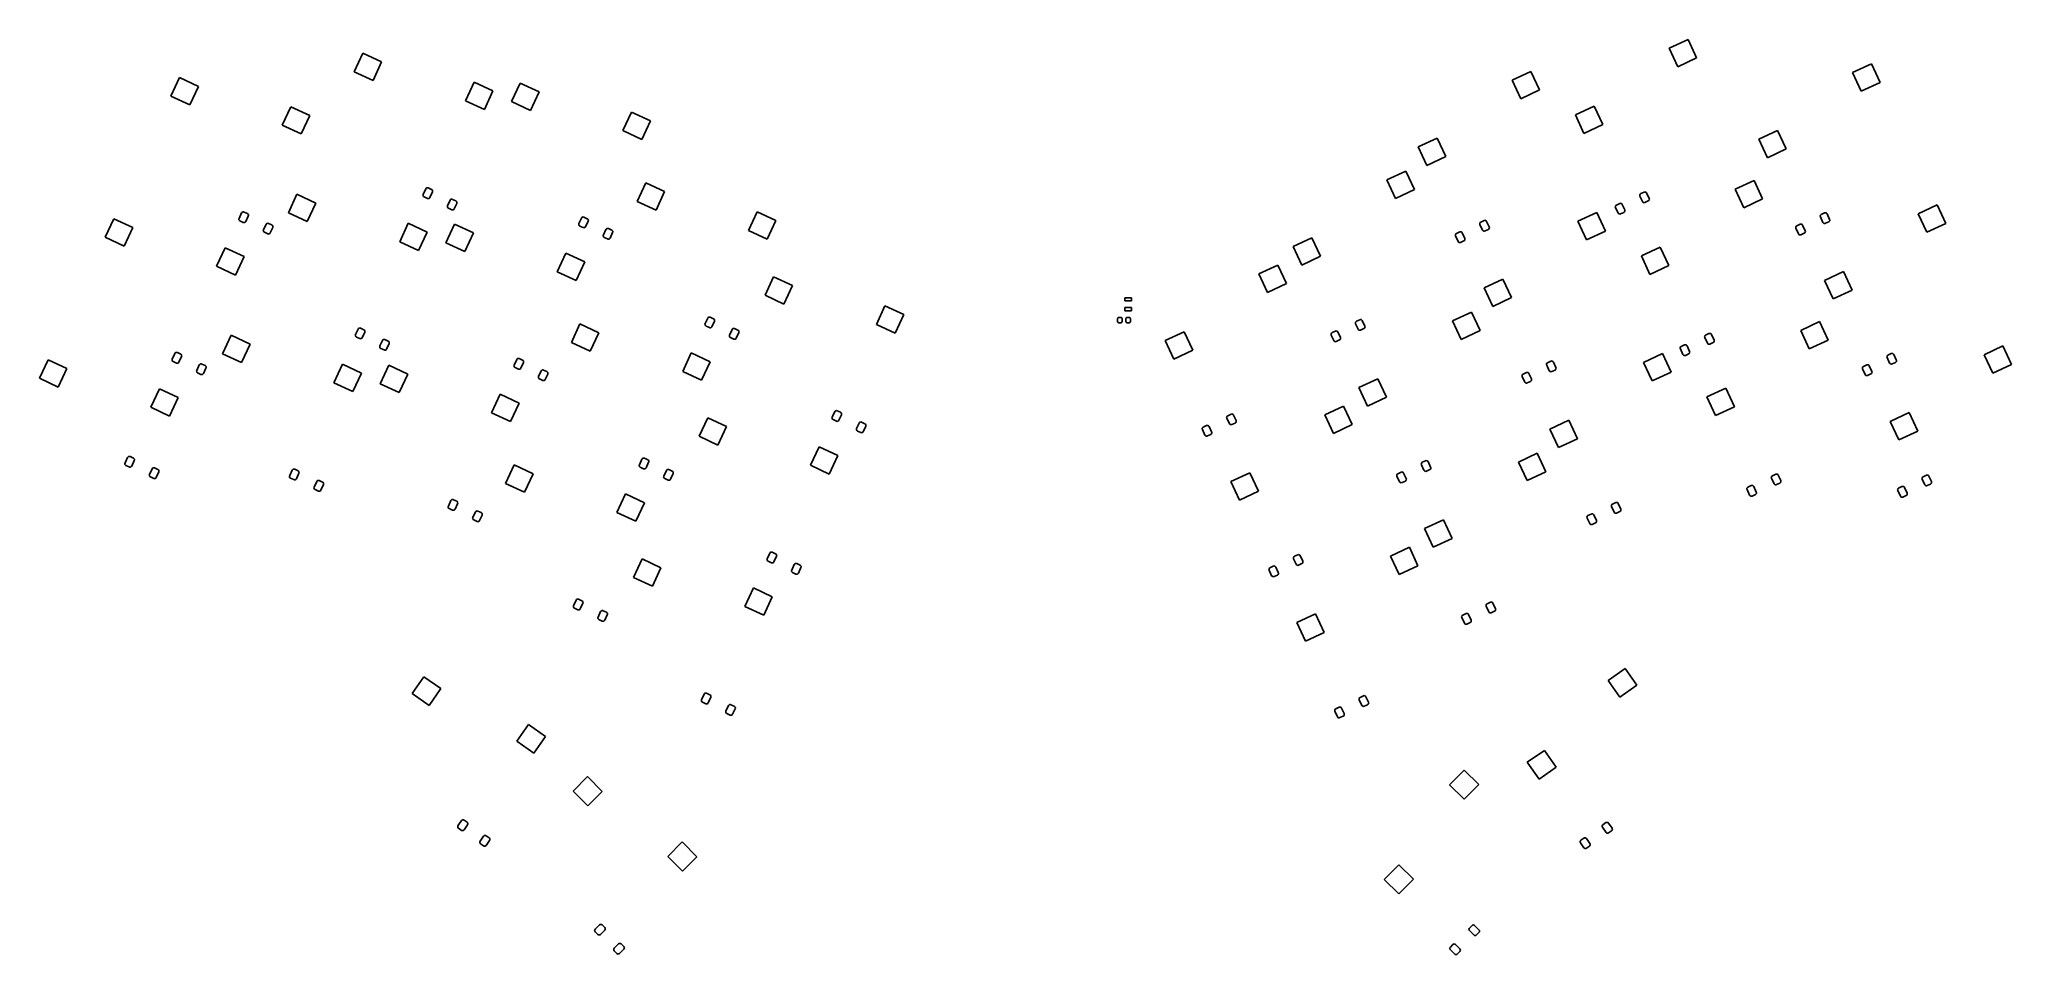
# Model space of a CAD drawing. Extents: x 20 to 261, y -159 to -47.
import ezdxf

# ---------------------------------------------------------------- set-up
doc = ezdxf.new("R2010")
doc.units = 0
doc.layers.add('BLACK', color=7, linetype='CONTINUOUS')

msp = doc.modelspace()

# ---------------------------------------------------------------- linework, layer by layer
at = {"layer": 'BLACK', "linetype": 'CONTINUOUS'}
for p, q in [((219.384, -48.2638), (221.695, -47.1861)), ((220.44, -50.5295), (219.384, -48.2638)), ((221.695, -47.1861), (222.751, -49.4519)), ((58.4262, -51.1302), (59.4827, -48.8644)), ((59.4827, -48.8644), (61.7938, -49.9421)), ((61.7938, -49.9421), (60.7372, -52.2078)), ((222.751, -49.4519), (220.44, -50.5295)), ((241.826, -51.2512), (244.137, -50.1735)), ((244.137, -50.1735), (245.194, -52.4393)), ((36.0084, -54.129), (37.065, -51.8632)), ((37.065, -51.8632), (39.3761, -52.9409)), ((39.3761, -52.9409), (38.3195, -55.2067)), ((60.7372, -52.2078), (58.4262, -51.1302)), ((72.052, -54.6814), (73.1085, -52.4156)), ((73.1085, -52.4156), (75.4196, -53.4933)), ((77.7064, -54.7958), (78.7629, -52.53)), ((78.7629, -52.53), (81.074, -53.6077)), ((200.162, -52.1824), (202.473, -51.1047)), ((201.218, -54.4482), (200.162, -52.1824)), ((202.473, -51.1047), (203.53, -53.3705)), ((242.883, -53.517), (241.826, -51.2512)), ((245.194, -52.4393), (242.883, -53.517)), ((38.3195, -55.2067), (36.0084, -54.129)), ((49.6342, -57.6802), (50.6908, -55.4145)), ((50.6908, -55.4145), (53.0019, -56.4921)), ((74.3631, -55.7591), (72.052, -54.6814)), ((75.4196, -53.4933), (74.3631, -55.7591)), ((80.0175, -55.8735), (77.7064, -54.7958)), ((81.074, -53.6077), (80.0175, -55.8735)), ((203.53, -53.3705), (201.218, -54.4482)), ((207.905, -56.419), (210.216, -55.3414)), ((210.216, -55.3414), (211.272, -57.6071)), ((51.9453, -58.7579), (49.6342, -57.6802)), ((53.0019, -56.4921), (51.9453, -58.7579)), ((91.3322, -58.347), (92.3888, -56.0813)), ((92.3888, -56.0813), (94.6998, -57.1589)), ((94.6998, -57.1589), (93.6433, -59.4247)), ((208.961, -58.6848), (207.905, -56.419)), ((211.272, -57.6071), (208.961, -58.6848)), ((93.6433, -59.4247), (91.3322, -58.347)), ((188.683, -60.3377), (190.994, -59.26)), ((189.74, -62.6035), (188.683, -60.3377)), ((190.994, -59.26), (192.051, -61.5258)), ((230.347, -59.4065), (232.658, -58.3288)), ((231.404, -61.6722), (230.347, -59.4065)), ((232.658, -58.3288), (233.715, -60.5946)), ((192.051, -61.5258), (189.74, -62.6035)), ((233.715, -60.5946), (231.404, -61.6722)), ((93.0638, -67.0017), (94.1204, -64.736)), ((94.1204, -64.736), (96.4315, -65.8136)), ((184.829, -64.3769), (187.14, -63.2993)), ((185.886, -66.6427), (184.829, -64.3769)), ((187.14, -63.2993), (188.197, -65.565)), ((227.459, -65.5175), (229.77, -64.4398)), ((229.77, -64.4398), (230.827, -66.7056)), ((50.3753, -68.3953), (51.4318, -66.1296)), ((51.4318, -66.1296), (53.7429, -67.2072)), ((53.7429, -67.2072), (52.6864, -69.473)), ((66.8476, -66.2378), (66.8684, -66.1525)), ((66.8609, -66.3245), (66.8476, -66.2378)), ((66.9064, -66.3996), (66.8609, -66.3245)), ((66.8684, -66.1525), (67.1854, -65.4728)), ((66.9772, -66.4515), (66.9064, -66.3996)), ((67.3851, -66.6417), (66.9772, -66.4515)), ((67.1854, -65.4728), (67.2373, -65.402)), ((67.2373, -65.402), (67.3123, -65.3564)), ((67.3123, -65.3564), (67.3991, -65.3431)), ((67.4704, -66.6625), (67.3851, -66.6417)), ((67.3991, -65.3431), (67.4844, -65.3639)), ((67.5571, -66.6492), (67.4704, -66.6625)), ((67.4844, -65.3639), (67.8922, -65.5541)), ((67.6322, -66.6037), (67.5571, -66.6492)), ((67.6841, -66.5329), (67.6322, -66.6037)), ((68.0011, -65.8531), (67.6841, -66.5329)), ((67.8922, -65.5541), (67.963, -65.606)), ((67.963, -65.606), (68.0086, -65.6811)), ((68.0219, -65.7678), (68.0011, -65.8531)), ((68.0086, -65.6811), (68.0219, -65.7678)), ((69.8384, -67.6324), (69.8592, -67.5471)), ((69.8592, -67.5471), (70.1762, -66.8674)), ((70.1762, -66.8674), (70.2281, -66.7966)), ((70.2281, -66.7966), (70.3032, -66.7511)), ((70.3032, -66.7511), (70.3899, -66.7377)), ((70.3899, -66.7377), (70.4752, -66.7586)), ((70.4752, -66.7586), (70.883, -66.9488)), ((70.9919, -67.2478), (70.6749, -67.9275)), ((70.883, -66.9488), (70.9538, -67.0007)), ((70.9538, -67.0007), (70.9994, -67.0757)), ((71.0127, -67.1625), (70.9919, -67.2478)), ((70.9994, -67.0757), (71.0127, -67.1625)), ((95.3749, -68.0794), (93.0638, -67.0017)), ((96.4315, -65.8136), (95.3749, -68.0794)), ((188.197, -65.565), (185.886, -66.6427)), ((212.796, -67.6666), (212.809, -67.5799)), ((212.809, -67.5799), (212.855, -67.5048)), ((212.855, -67.5048), (212.926, -67.4529)), ((212.926, -67.4529), (213.334, -67.2627)), ((213.334, -67.2627), (213.419, -67.2418)), ((213.419, -67.2418), (213.506, -67.2552)), ((213.506, -67.2552), (213.581, -67.3007)), ((213.581, -67.3007), (213.633, -67.3715)), ((213.633, -67.3715), (213.95, -68.0513)), ((215.787, -66.272), (215.8, -66.1852)), ((215.808, -66.3573), (215.787, -66.272)), ((215.8, -66.1852), (215.846, -66.1102)), ((216.125, -67.037), (215.808, -66.3573)), ((215.846, -66.1102), (215.917, -66.0583)), ((215.917, -66.0583), (216.324, -65.8681)), ((216.177, -67.1078), (216.125, -67.037)), ((216.252, -67.1533), (216.177, -67.1078)), ((216.339, -67.1667), (216.252, -67.1533)), ((216.324, -65.8681), (216.41, -65.8472)), ((216.424, -67.1458), (216.339, -67.1667)), ((216.41, -65.8472), (216.497, -65.8606)), ((216.832, -66.9556), (216.424, -67.1458)), ((216.497, -65.8606), (216.572, -65.9061)), ((216.572, -65.9061), (216.623, -65.9769)), ((216.623, -65.9769), (216.94, -66.6566)), ((216.902, -66.9037), (216.832, -66.9556)), ((216.948, -66.8287), (216.902, -66.9037)), ((216.94, -66.6566), (216.961, -66.7419)), ((216.961, -66.7419), (216.948, -66.8287)), ((228.516, -67.7833), (227.459, -65.5175)), ((230.827, -66.7056), (228.516, -67.7833)), ((249.877, -68.5163), (252.188, -67.4387)), ((252.188, -67.4387), (253.244, -69.7044)), ((27.9576, -71.3942), (29.0141, -69.1284)), ((29.0141, -69.1284), (31.3252, -70.2061)), ((44.3156, -69.1833), (44.3365, -69.0981)), ((44.329, -69.2701), (44.3156, -69.1833)), ((44.3745, -69.3452), (44.329, -69.2701)), ((44.3365, -69.0981), (44.6535, -68.4183)), ((44.4453, -69.3971), (44.3745, -69.3452)), ((44.8532, -69.5873), (44.4453, -69.3971)), ((44.6535, -68.4183), (44.7054, -68.3475)), ((44.7054, -68.3475), (44.7804, -68.302)), ((44.7804, -68.302), (44.8672, -68.2886)), ((44.9384, -69.6081), (44.8532, -69.5873)), ((44.8672, -68.2886), (44.9525, -68.3095)), ((45.0252, -69.5948), (44.9384, -69.6081)), ((44.9525, -68.3095), (45.3603, -68.4997)), ((45.1003, -69.5492), (45.0252, -69.5948)), ((45.1522, -69.4784), (45.1003, -69.5492)), ((45.4691, -68.7987), (45.1522, -69.4784)), ((45.3603, -68.4997), (45.4311, -68.5516)), ((45.4311, -68.5516), (45.4767, -68.6267)), ((45.49, -68.7134), (45.4691, -68.7987)), ((45.4767, -68.6267), (45.49, -68.7134)), ((47.3273, -70.4927), (47.6443, -69.813)), ((47.6443, -69.813), (47.6962, -69.7422)), ((47.6962, -69.7422), (47.7712, -69.6966)), ((47.7712, -69.6966), (47.858, -69.6833)), ((47.858, -69.6833), (47.9433, -69.7042)), ((47.9433, -69.7042), (48.3511, -69.8943)), ((48.3511, -69.8943), (48.4219, -69.9462)), ((48.4219, -69.9462), (48.4675, -70.0213)), ((52.6864, -69.473), (50.3753, -68.3953)), ((64.0011, -71.9466), (65.0576, -69.6808)), ((65.0576, -69.6808), (67.3687, -70.7585)), ((69.6555, -72.061), (70.7121, -69.7952)), ((69.8517, -67.7192), (69.8384, -67.6324)), ((69.8973, -67.7942), (69.8517, -67.7192)), ((69.9681, -67.8461), (69.8973, -67.7942)), ((70.3759, -68.0363), (69.9681, -67.8461)), ((70.4612, -68.0572), (70.3759, -68.0363)), ((70.5479, -68.0438), (70.4612, -68.0572)), ((70.623, -67.9983), (70.5479, -68.0438)), ((70.6749, -67.9275), (70.623, -67.9983)), ((70.7121, -69.7952), (73.0232, -70.8729)), ((85.9221, -69.8075), (85.9429, -69.7222)), ((85.9354, -69.8942), (85.9221, -69.8075)), ((85.981, -69.9693), (85.9354, -69.8942)), ((85.9429, -69.7222), (86.2599, -69.0425)), ((86.0518, -70.0212), (85.981, -69.9693)), ((86.2599, -69.0425), (86.3118, -68.9717)), ((86.3118, -68.9717), (86.3869, -68.9261)), ((86.3869, -68.9261), (86.4736, -68.9128)), ((86.4736, -68.9128), (86.5589, -68.9336)), ((86.5589, -68.9336), (86.9667, -69.1238)), ((87.0756, -69.4228), (86.7586, -70.1025)), ((86.9667, -69.1238), (87.0375, -69.1757)), ((87.0375, -69.1757), (87.0831, -69.2508)), ((87.0964, -69.3375), (87.0756, -69.4228)), ((87.0831, -69.2508), (87.0964, -69.3375)), ((106.69, -70.553), (107.746, -68.2872)), ((107.746, -68.2872), (110.057, -69.3649)), ((110.057, -69.3649), (109.001, -71.6306)), ((196.207, -69.7507), (196.221, -69.6639)), ((196.228, -69.8359), (196.207, -69.7507)), ((196.221, -69.6639), (196.266, -69.5888)), ((196.545, -70.5157), (196.228, -69.8359)), ((196.266, -69.5888), (196.337, -69.5369)), ((196.337, -69.5369), (196.745, -69.3468)), ((196.745, -69.3468), (196.83, -69.3259)), ((196.83, -69.3259), (196.917, -69.3392)), ((196.917, -69.3392), (196.992, -69.3848)), ((196.992, -69.3848), (197.044, -69.4556)), ((197.044, -69.4556), (197.361, -70.1353)), ((208.213, -69.4476), (210.524, -68.3699)), ((209.269, -71.7133), (208.213, -69.4476)), ((210.524, -68.3699), (211.58, -70.6357)), ((212.817, -67.7519), (212.796, -67.6666)), ((213.134, -68.4316), (212.817, -67.7519)), ((213.186, -68.5024), (213.134, -68.4316)), ((213.261, -68.548), (213.186, -68.5024)), ((213.348, -68.5613), (213.261, -68.548)), ((213.433, -68.5405), (213.348, -68.5613)), ((213.841, -68.3503), (213.433, -68.5405)), ((213.912, -68.2984), (213.841, -68.3503)), ((213.957, -68.2233), (213.912, -68.2984)), ((213.95, -68.0513), (213.971, -68.1365)), ((213.971, -68.1365), (213.957, -68.2233)), ((234.939, -70.0522), (235.01, -70.0003)), ((235.01, -70.0003), (235.418, -69.8102)), ((235.418, -69.8102), (235.503, -69.7893)), ((235.503, -69.7893), (235.59, -69.8026)), ((235.59, -69.8026), (235.665, -69.8482)), ((235.665, -69.8482), (235.717, -69.919)), ((235.717, -69.919), (236.034, -70.5987)), ((237.871, -68.8194), (237.885, -68.7327)), ((237.892, -68.9047), (237.871, -68.8194)), ((237.885, -68.7327), (237.93, -68.6576)), ((238.209, -69.5844), (237.892, -68.9047)), ((237.93, -68.6576), (238.001, -68.6057)), ((238.001, -68.6057), (238.409, -68.4155)), ((238.261, -69.6552), (238.209, -69.5844)), ((238.336, -69.7008), (238.261, -69.6552)), ((238.423, -69.7141), (238.336, -69.7008)), ((238.409, -68.4155), (238.494, -68.3947)), ((238.508, -69.6933), (238.423, -69.7141)), ((238.494, -68.3947), (238.581, -68.408)), ((238.916, -69.5031), (238.508, -69.6933)), ((238.581, -68.408), (238.656, -68.4535)), ((238.656, -68.4535), (238.708, -68.5243)), ((238.708, -68.5243), (239.025, -69.2041)), ((238.987, -69.4512), (238.916, -69.5031)), ((239.032, -69.3761), (238.987, -69.4512)), ((239.025, -69.2041), (239.046, -69.2894)), ((239.046, -69.2894), (239.032, -69.3761)), ((250.933, -70.7821), (249.877, -68.5163)), ((253.244, -69.7044), (250.933, -70.7821)), ((30.2686, -72.4718), (27.9576, -71.3942)), ((31.3252, -70.2061), (30.2686, -72.4718)), ((47.3064, -70.578), (47.3273, -70.4927)), ((47.3198, -70.6648), (47.3064, -70.578)), ((47.3653, -70.7398), (47.3198, -70.6648)), ((47.4361, -70.7917), (47.3653, -70.7398)), ((47.844, -70.9819), (47.4361, -70.7917)), ((47.9293, -71.0028), (47.844, -70.9819)), ((48.016, -70.9894), (47.9293, -71.0028)), ((48.0911, -70.9439), (48.016, -70.9894)), ((48.143, -70.8731), (48.0911, -70.9439)), ((48.46, -70.1933), (48.143, -70.8731)), ((48.4808, -70.1081), (48.46, -70.1933)), ((48.4675, -70.0213), (48.4808, -70.1081)), ((66.3122, -73.0242), (64.0011, -71.9466)), ((67.3687, -70.7585), (66.3122, -73.0242)), ((71.9666, -73.1386), (69.6555, -72.061)), ((73.0232, -70.8729), (71.9666, -73.1386)), ((86.4596, -70.2114), (86.0518, -70.0212)), ((86.5449, -70.2322), (86.4596, -70.2114)), ((86.6316, -70.2189), (86.5449, -70.2322)), ((86.7067, -70.1733), (86.6316, -70.2189)), ((86.7586, -70.1025), (86.7067, -70.1733)), ((88.9129, -71.2021), (88.9338, -71.1168)), ((88.9262, -71.2889), (88.9129, -71.2021)), ((88.9718, -71.3639), (88.9262, -71.2889)), ((88.9338, -71.1168), (89.2507, -70.4371)), ((89.0426, -71.4158), (88.9718, -71.3639)), ((89.4504, -71.606), (89.0426, -71.4158)), ((89.2507, -70.4371), (89.3026, -70.3663)), ((89.3026, -70.3663), (89.3777, -70.3208)), ((89.3777, -70.3208), (89.4644, -70.3074)), ((89.5357, -71.6269), (89.4504, -71.606)), ((89.4644, -70.3074), (89.5497, -70.3283)), ((89.6225, -71.6135), (89.5357, -71.6269)), ((89.5497, -70.3283), (89.9576, -70.5184)), ((89.6975, -71.568), (89.6225, -71.6135)), ((89.7494, -71.4972), (89.6975, -71.568)), ((90.0664, -70.8175), (89.7494, -71.4972)), ((89.9576, -70.5184), (90.0284, -70.5704)), ((90.0284, -70.5704), (90.0739, -70.6454)), ((90.0873, -70.7322), (90.0664, -70.8175)), ((90.0739, -70.6454), (90.0873, -70.7322)), ((109.001, -71.6306), (106.69, -70.553)), ((173.35, -72.5322), (175.661, -71.4545)), ((175.661, -71.4545), (176.718, -73.7203)), ((193.216, -71.1453), (193.23, -71.0585)), ((193.237, -71.2306), (193.216, -71.1453)), ((193.23, -71.0585), (193.275, -70.9835)), ((193.554, -71.9103), (193.237, -71.2306)), ((193.275, -70.9835), (193.346, -70.9316)), ((193.346, -70.9316), (193.754, -70.7414)), ((193.606, -71.9811), (193.554, -71.9103)), ((193.681, -72.0267), (193.606, -71.9811)), ((193.768, -72.04), (193.681, -72.0267)), ((193.754, -70.7414), (193.839, -70.7205)), ((193.853, -72.0191), (193.768, -72.04)), ((193.839, -70.7205), (193.926, -70.7339)), ((194.261, -71.829), (193.853, -72.0191)), ((193.926, -70.7339), (194.001, -70.7794)), ((194.001, -70.7794), (194.053, -70.8502)), ((194.053, -70.8502), (194.37, -71.53)), ((194.332, -71.777), (194.261, -71.829)), ((194.377, -71.702), (194.332, -71.777)), ((194.37, -71.53), (194.391, -71.6152)), ((194.391, -71.6152), (194.377, -71.702)), ((196.597, -70.5865), (196.545, -70.5157)), ((196.672, -70.632), (196.597, -70.5865)), ((196.759, -70.6454), (196.672, -70.632)), ((196.844, -70.6245), (196.759, -70.6454)), ((197.252, -70.4343), (196.844, -70.6245)), ((197.323, -70.3824), (197.252, -70.4343)), ((197.368, -70.3074), (197.323, -70.3824)), ((197.361, -70.1353), (197.382, -70.2206)), ((197.382, -70.2206), (197.368, -70.3074)), ((211.58, -70.6357), (209.269, -71.7133)), ((234.88, -70.2141), (234.894, -70.1273)), ((234.901, -70.2993), (234.88, -70.2141)), ((234.894, -70.1273), (234.939, -70.0522)), ((235.218, -70.9791), (234.901, -70.2993)), ((235.27, -71.0499), (235.218, -70.9791)), ((235.345, -71.0954), (235.27, -71.0499)), ((235.432, -71.1088), (235.345, -71.0954)), ((235.517, -71.0879), (235.432, -71.1088)), ((235.925, -70.8977), (235.517, -71.0879)), ((235.996, -70.8458), (235.925, -70.8977)), ((236.041, -70.7708), (235.996, -70.8458)), ((236.034, -70.5987), (236.055, -70.684)), ((236.055, -70.684), (236.041, -70.7708)), ((41.5834, -74.9454), (42.6399, -72.6796)), ((42.6399, -72.6796), (44.951, -73.7573)), ((44.951, -73.7573), (43.8945, -76.0231)), ((83.2813, -75.6122), (84.3379, -73.3464)), ((84.3379, -73.3464), (86.649, -74.4241)), ((86.649, -74.4241), (85.5924, -76.6899)), ((169.174, -75.8808), (171.485, -74.8032)), ((171.485, -74.8032), (172.542, -77.0689)), ((174.407, -74.798), (173.35, -72.5322)), ((176.718, -73.7203), (174.407, -74.798)), ((215.98, -73.6728), (218.291, -72.5951)), ((217.037, -75.9386), (215.98, -73.6728)), ((218.291, -72.5951), (219.348, -74.8609)), ((43.8945, -76.0231), (41.5834, -74.9454)), ((85.5924, -76.6899), (83.2813, -75.6122)), ((108.719, -78.5056), (109.775, -76.2399)), ((109.775, -76.2399), (112.086, -77.3175)), ((170.231, -78.1466), (169.174, -75.8808)), ((172.542, -77.0689), (170.231, -78.1466)), ((196.734, -77.6029), (199.045, -76.5252)), ((199.045, -76.5252), (200.102, -78.791)), ((219.348, -74.8609), (217.037, -75.9386)), ((238.398, -76.6716), (240.709, -75.594)), ((239.454, -78.9374), (238.398, -76.6716)), ((240.709, -75.594), (241.766, -77.8597)), ((111.03, -79.5833), (108.719, -78.5056)), ((112.086, -77.3175), (111.03, -79.5833)), ((152.762, -79.194), (152.762, -78.794)), ((152.762, -78.794), (153.562, -78.794)), ((153.562, -79.194), (152.762, -79.194)), ((153.562, -78.794), (153.562, -79.194)), ((197.79, -79.8686), (196.734, -77.6029)), ((200.102, -78.791), (197.79, -79.8686)), ((241.766, -77.8597), (239.454, -78.9374)), ((85.0129, -84.2669), (86.0695, -82.0011)), ((86.0695, -82.0011), (88.3806, -83.0788)), ((101.371, -82.0561), (101.392, -81.9708)), ((101.384, -82.1428), (101.371, -82.0561)), ((101.392, -81.9708), (101.709, -81.2911)), ((101.709, -81.2911), (101.761, -81.2203)), ((101.761, -81.2203), (101.836, -81.1747)), ((101.836, -81.1747), (101.923, -81.1614)), ((101.923, -81.1614), (102.008, -81.1822)), ((102.008, -81.1822), (102.416, -81.3724)), ((102.525, -81.6714), (102.208, -82.3512)), ((102.416, -81.3724), (102.487, -81.4243)), ((102.487, -81.4243), (102.532, -81.4994)), ((102.545, -81.5861), (102.525, -81.6714)), ((102.532, -81.4994), (102.545, -81.5861)), ((122.345, -82.0569), (123.401, -79.7911)), ((124.656, -83.1345), (122.345, -82.0569)), ((123.401, -79.7911), (125.712, -80.8688)), ((125.712, -80.8688), (124.656, -83.1345)), ((151.876, -81.349), (151.886, -81.2973)), ((151.876, -81.719), (151.876, -81.349)), ((151.886, -81.7707), (151.876, -81.719)), ((151.886, -81.2973), (151.916, -81.2535)), ((151.916, -81.8145), (151.886, -81.7707)), ((151.916, -81.2535), (151.959, -81.2243)), ((151.959, -81.8437), (151.916, -81.8145)), ((151.959, -81.2243), (152.011, -81.214)), ((152.011, -81.854), (151.959, -81.8437)), ((152.011, -81.214), (152.281, -81.214)), ((152.281, -81.854), (152.011, -81.854)), ((152.281, -81.214), (152.333, -81.2243)), ((152.333, -81.8437), (152.281, -81.854)), ((152.333, -81.2243), (152.376, -81.2535)), ((152.376, -81.8145), (152.333, -81.8437)), ((152.376, -81.2535), (152.406, -81.2973)), ((152.406, -81.7707), (152.376, -81.8145)), ((152.406, -81.2973), (152.416, -81.349)), ((152.416, -81.719), (152.406, -81.7707)), ((152.416, -81.349), (152.416, -81.719)), ((152.762, -80.394), (152.762, -79.994)), ((152.762, -79.994), (153.562, -79.994)), ((153.562, -80.394), (152.762, -80.394)), ((152.896, -81.349), (152.906, -81.2973)), ((152.896, -81.719), (152.896, -81.349)), ((152.906, -81.7707), (152.896, -81.719)), ((152.906, -81.2973), (152.936, -81.2535)), ((152.936, -81.8145), (152.906, -81.7707)), ((152.936, -81.2535), (152.979, -81.2243)), ((152.979, -81.8437), (152.936, -81.8145)), ((152.979, -81.2243), (153.031, -81.214)), ((153.031, -81.854), (152.979, -81.8437)), ((153.031, -81.214), (153.301, -81.214)), ((153.301, -81.854), (153.031, -81.854)), ((153.301, -81.214), (153.353, -81.2243)), ((153.353, -81.8437), (153.301, -81.854)), ((153.353, -81.2243), (153.396, -81.2535)), ((153.396, -81.8145), (153.353, -81.8437)), ((153.396, -81.2535), (153.426, -81.2973)), ((153.426, -81.7707), (153.396, -81.8145)), ((153.426, -81.2973), (153.436, -81.349)), ((153.436, -81.719), (153.426, -81.7707)), ((153.436, -81.349), (153.436, -81.719)), ((153.562, -79.994), (153.562, -80.394)), ((180.988, -81.8919), (181.002, -81.8052)), ((181.009, -81.9772), (180.988, -81.8919)), ((181.002, -81.8052), (181.047, -81.7301)), ((181.326, -82.6569), (181.009, -81.9772)), ((181.047, -81.7301), (181.118, -81.6782)), ((181.118, -81.6782), (181.526, -81.488)), ((181.526, -81.488), (181.611, -81.4672)), ((181.611, -81.4672), (181.698, -81.4805)), ((181.698, -81.4805), (181.773, -81.526)), ((181.773, -81.526), (181.825, -81.5968)), ((181.825, -81.5968), (182.142, -82.2766)), ((192.88, -81.6421), (195.191, -80.5644)), ((193.936, -83.9079), (192.88, -81.6421)), ((195.191, -80.5644), (196.247, -82.8302)), ((235.486, -82.7941), (237.797, -81.7164)), ((237.797, -81.7164), (238.853, -83.9822)), ((42.3244, -85.6605), (43.3809, -83.3947)), ((43.3809, -83.3947), (45.692, -84.4724)), ((45.692, -84.4724), (44.6355, -86.7382)), ((58.5665, -83.3956), (58.5873, -83.3103)), ((58.5798, -83.4824), (58.5665, -83.3956)), ((58.6254, -83.5574), (58.5798, -83.4824)), ((58.5873, -83.3103), (58.9043, -82.6306)), ((58.6962, -83.6093), (58.6254, -83.5574)), ((59.104, -83.7995), (58.6962, -83.6093)), ((58.9043, -82.6306), (58.9562, -82.5598)), ((58.9562, -82.5598), (59.0313, -82.5142)), ((59.0313, -82.5142), (59.118, -82.5009)), ((59.1893, -83.8204), (59.104, -83.7995)), ((59.118, -82.5009), (59.2033, -82.5218)), ((59.2761, -83.807), (59.1893, -83.8204)), ((59.2033, -82.5218), (59.6111, -82.7119)), ((59.3511, -83.7615), (59.2761, -83.807)), ((59.403, -83.6907), (59.3511, -83.7615)), ((59.72, -83.0109), (59.403, -83.6907)), ((59.6111, -82.7119), (59.6819, -82.7638)), ((59.6819, -82.7638), (59.7275, -82.8389)), ((59.7408, -82.9257), (59.72, -83.0109)), ((59.7275, -82.8389), (59.7408, -82.9257)), ((61.5782, -84.705), (61.8951, -84.0252)), ((61.8951, -84.0252), (61.947, -83.9544)), ((61.947, -83.9544), (62.0221, -83.9089)), ((62.0221, -83.9089), (62.1089, -83.8955)), ((62.1089, -83.8955), (62.1941, -83.9164)), ((62.1941, -83.9164), (62.602, -84.1066)), ((62.7108, -84.4056), (62.3938, -85.0853)), ((62.602, -84.1066), (62.6728, -84.1585)), ((62.6728, -84.1585), (62.7183, -84.2335)), ((62.7317, -84.3203), (62.7108, -84.4056)), ((62.7183, -84.2335), (62.7317, -84.3203)), ((87.324, -85.3446), (85.0129, -84.2669)), ((88.3806, -83.0788), (87.324, -85.3446)), ((101.43, -82.2179), (101.384, -82.1428)), ((101.501, -82.2698), (101.43, -82.2179)), ((101.909, -82.46), (101.501, -82.2698)), ((101.994, -82.4809), (101.909, -82.46)), ((102.081, -82.4675), (101.994, -82.4809)), ((102.156, -82.422), (102.081, -82.4675)), ((102.208, -82.3512), (102.156, -82.422)), ((104.362, -83.4507), (104.383, -83.3654)), ((104.375, -83.5375), (104.362, -83.4507)), ((104.421, -83.6125), (104.375, -83.5375)), ((104.383, -83.3654), (104.7, -82.6857)), ((104.492, -83.6644), (104.421, -83.6125)), ((104.899, -83.8546), (104.492, -83.6644)), ((104.7, -82.6857), (104.752, -82.6149)), ((104.752, -82.6149), (104.827, -82.5694)), ((104.827, -82.5694), (104.913, -82.556)), ((104.985, -83.8755), (104.899, -83.8546)), ((104.913, -82.556), (104.999, -82.5769)), ((105.071, -83.8621), (104.985, -83.8755)), ((104.999, -82.5769), (105.407, -82.7671)), ((105.146, -83.8166), (105.071, -83.8621)), ((105.198, -83.7458), (105.146, -83.8166)), ((105.515, -83.0661), (105.198, -83.7458)), ((105.407, -82.7671), (105.477, -82.819)), ((105.477, -82.819), (105.523, -82.894)), ((105.536, -82.9808), (105.515, -83.0661)), ((105.523, -82.894), (105.536, -82.9808)), ((157.695, -84.0361), (160.006, -82.9584)), ((158.752, -86.3019), (157.695, -84.0361)), ((160.006, -82.9584), (161.063, -85.2242)), ((177.998, -83.2866), (178.011, -83.1998)), ((178.018, -83.3718), (177.998, -83.2866)), ((178.011, -83.1998), (178.057, -83.1247)), ((178.335, -84.0516), (178.018, -83.3718)), ((178.057, -83.1247), (178.127, -83.0728)), ((178.127, -83.0728), (178.535, -82.8827)), ((178.387, -84.1224), (178.335, -84.0516)), ((178.462, -84.1679), (178.387, -84.1224)), ((178.549, -84.1813), (178.462, -84.1679)), ((178.535, -82.8827), (178.62, -82.8618)), ((178.634, -84.1604), (178.549, -84.1813)), ((178.62, -82.8618), (178.707, -82.8751)), ((179.042, -83.9702), (178.634, -84.1604)), ((178.707, -82.8751), (178.782, -82.9207)), ((178.782, -82.9207), (178.834, -82.9915)), ((178.834, -82.9915), (179.151, -83.6712)), ((179.113, -83.9183), (179.042, -83.9702)), ((179.159, -83.8433), (179.113, -83.9183)), ((179.151, -83.6712), (179.172, -83.7565)), ((179.172, -83.7565), (179.159, -83.8433)), ((181.378, -82.7277), (181.326, -82.6569)), ((181.453, -82.7733), (181.378, -82.7277)), ((181.54, -82.7866), (181.453, -82.7733)), ((181.625, -82.7658), (181.54, -82.7866)), ((182.033, -82.5756), (181.625, -82.7658)), ((182.104, -82.5237), (182.033, -82.5756)), ((182.149, -82.4486), (182.104, -82.5237)), ((182.142, -82.2766), (182.163, -82.3619)), ((182.163, -82.3619), (182.149, -82.4486)), ((196.247, -82.8302), (193.936, -83.9079)), ((223.724, -83.5904), (223.737, -83.5036)), ((223.744, -83.6757), (223.724, -83.5904)), ((223.737, -83.5036), (223.783, -83.4286)), ((224.061, -84.3554), (223.744, -83.6757)), ((223.783, -83.4286), (223.853, -83.3767)), ((223.853, -83.3767), (224.261, -83.1865)), ((224.113, -84.4262), (224.061, -84.3554)), ((224.188, -84.4717), (224.113, -84.4262)), ((224.275, -84.4851), (224.188, -84.4717)), ((224.261, -83.1865), (224.346, -83.1656)), ((224.36, -84.4642), (224.275, -84.4851)), ((224.346, -83.1656), (224.433, -83.179)), ((224.768, -84.2741), (224.36, -84.4642)), ((224.433, -83.179), (224.508, -83.2245)), ((224.508, -83.2245), (224.56, -83.2953)), ((224.56, -83.2953), (224.877, -83.975)), ((224.839, -84.2221), (224.768, -84.2741)), ((224.885, -84.1471), (224.839, -84.2221)), ((224.877, -83.975), (224.898, -84.0603)), ((224.898, -84.0603), (224.885, -84.1471)), ((236.542, -85.0599), (235.486, -82.7941)), ((238.853, -83.9822), (236.542, -85.0599)), ((19.9067, -88.6593), (20.9632, -86.3935)), ((20.9632, -86.3935), (23.2743, -87.4712)), ((36.1487, -86.3944), (36.1696, -86.3091)), ((36.1621, -86.4812), (36.1487, -86.3944)), ((36.2076, -86.5562), (36.1621, -86.4812)), ((36.1696, -86.3091), (36.4866, -85.6294)), ((36.2784, -86.6081), (36.2076, -86.5562)), ((36.6863, -86.7983), (36.2784, -86.6081)), ((36.4866, -85.6294), (36.5385, -85.5586)), ((36.5385, -85.5586), (36.6135, -85.5131)), ((36.6135, -85.5131), (36.7003, -85.4997)), ((36.7716, -86.8192), (36.6863, -86.7983)), ((36.7003, -85.4997), (36.7856, -85.5206)), ((36.8583, -86.8058), (36.7716, -86.8192)), ((36.7856, -85.5206), (37.1934, -85.7108)), ((36.9334, -86.7603), (36.8583, -86.8058)), ((36.9853, -86.6895), (36.9334, -86.7603)), ((37.3023, -86.0098), (36.9853, -86.6895)), ((37.1934, -85.7108), (37.2642, -85.7627)), ((37.2642, -85.7627), (37.3098, -85.8377)), ((37.3231, -85.9245), (37.3023, -86.0098)), ((37.3098, -85.8377), (37.3231, -85.9245)), ((39.6044, -86.9077), (39.6911, -86.8944)), ((39.6911, -86.8944), (39.7764, -86.9152)), ((44.6355, -86.7382), (42.3244, -85.6605)), ((61.5573, -84.7902), (61.5782, -84.705)), ((61.5706, -84.877), (61.5573, -84.7902)), ((61.6162, -84.9521), (61.5706, -84.877)), ((61.687, -85.004), (61.6162, -84.9521)), ((62.0948, -85.1941), (61.687, -85.004)), ((62.1801, -85.215), (62.0948, -85.1941)), ((62.2669, -85.2017), (62.1801, -85.215)), ((62.3419, -85.1561), (62.2669, -85.2017)), ((62.3938, -85.0853), (62.3419, -85.1561)), ((78.0081, -87.0414), (78.325, -86.3617)), ((78.325, -86.3617), (78.3769, -86.2909)), ((78.3769, -86.2909), (78.452, -86.2454)), ((78.452, -86.2454), (78.5388, -86.232)), ((78.5388, -86.232), (78.624, -86.2529)), ((78.624, -86.2529), (79.0319, -86.4431)), ((79.1407, -86.7421), (78.8237, -87.4218)), ((79.0319, -86.4431), (79.1027, -86.495)), ((79.1027, -86.495), (79.1482, -86.57)), ((79.1616, -86.6568), (79.1407, -86.7421)), ((79.1482, -86.57), (79.1616, -86.6568)), ((98.6388, -87.8181), (99.6953, -85.5524)), ((99.6953, -85.5524), (102.006, -86.63)), ((102.006, -86.63), (100.95, -88.8958)), ((161.063, -85.2242), (158.752, -86.3019)), ((204.372, -86.9626), (204.386, -86.8758)), ((204.386, -86.8758), (204.431, -86.8008)), ((204.431, -86.8008), (204.502, -86.7488)), ((204.502, -86.7488), (204.91, -86.5587)), ((204.91, -86.5587), (204.995, -86.5378)), ((204.995, -86.5378), (205.082, -86.5512)), ((205.082, -86.5512), (205.157, -86.5967)), ((205.157, -86.5967), (205.209, -86.6675)), ((205.209, -86.6675), (205.526, -87.3472)), ((216.264, -86.7127), (218.575, -85.6351)), ((217.32, -88.9785), (216.264, -86.7127)), ((218.575, -85.6351), (219.631, -87.9008)), ((220.733, -84.985), (220.746, -84.8983)), ((220.754, -85.0703), (220.733, -84.985)), ((220.746, -84.8983), (220.792, -84.8232)), ((221.071, -85.75), (220.754, -85.0703)), ((220.792, -84.8232), (220.863, -84.7713)), ((220.863, -84.7713), (221.27, -84.5811)), ((221.123, -85.8208), (221.071, -85.75)), ((221.198, -85.8664), (221.123, -85.8208)), ((221.284, -85.8797), (221.198, -85.8664)), ((221.27, -84.5811), (221.356, -84.5603)), ((221.37, -85.8589), (221.284, -85.8797)), ((221.356, -84.5603), (221.442, -84.5736)), ((221.777, -85.6687), (221.37, -85.8589)), ((221.442, -84.5736), (221.517, -84.6192)), ((221.517, -84.6192), (221.569, -84.69)), ((221.569, -84.69), (221.886, -85.3697)), ((221.848, -85.6168), (221.777, -85.6687)), ((221.894, -85.5417), (221.848, -85.6168)), ((221.886, -85.3697), (221.907, -85.455)), ((221.907, -85.455), (221.894, -85.5417)), ((246.036, -86.0313), (246.05, -85.9446)), ((246.057, -86.1166), (246.036, -86.0313)), ((246.05, -85.9446), (246.095, -85.8695)), ((246.374, -86.7963), (246.057, -86.1166)), ((246.095, -85.8695), (246.166, -85.8176)), ((246.166, -85.8176), (246.574, -85.6274)), ((246.426, -86.8671), (246.374, -86.7963)), ((246.501, -86.9127), (246.426, -86.8671)), ((246.574, -85.6274), (246.659, -85.6066)), ((246.659, -85.6066), (246.746, -85.6199)), ((247.081, -86.715), (246.673, -86.9052)), ((246.746, -85.6199), (246.821, -85.6655)), ((246.821, -85.6655), (246.873, -85.7363)), ((246.873, -85.7363), (247.19, -86.416)), ((247.152, -86.6631), (247.081, -86.715)), ((247.197, -86.588), (247.152, -86.6631)), ((247.19, -86.416), (247.211, -86.5013)), ((247.211, -86.5013), (247.197, -86.588)), ((257.928, -85.7815), (260.239, -84.7038)), ((258.984, -88.0473), (257.928, -85.7815)), ((260.239, -84.7038), (261.295, -86.9696)), ((22.2178, -89.737), (19.9067, -88.6593)), ((23.2743, -87.4712), (22.2178, -89.737)), ((39.1396, -87.7891), (39.1604, -87.7038)), ((39.1529, -87.8758), (39.1396, -87.7891)), ((39.1985, -87.9509), (39.1529, -87.8758)), ((39.1604, -87.7038), (39.4774, -87.0241)), ((39.2693, -88.0028), (39.1985, -87.9509)), ((39.6771, -88.193), (39.2693, -88.0028)), ((39.4774, -87.0241), (39.5293, -86.9533)), ((39.5293, -86.9533), (39.6044, -86.9077)), ((39.7624, -88.2138), (39.6771, -88.193)), ((39.8491, -88.2005), (39.7624, -88.2138)), ((39.7764, -86.9152), (40.1842, -87.1054)), ((39.9242, -88.1549), (39.8491, -88.2005)), ((39.9761, -88.0841), (39.9242, -88.1549)), ((40.2931, -87.4044), (39.9761, -88.0841)), ((40.1842, -87.1054), (40.255, -87.1573)), ((40.255, -87.1573), (40.3006, -87.2324)), ((40.3139, -87.3191), (40.2931, -87.4044)), ((40.3006, -87.2324), (40.3139, -87.3191)), ((55.9502, -89.2117), (57.0068, -86.946)), ((58.2613, -90.2894), (55.9502, -89.2117)), ((57.0068, -86.946), (59.3178, -88.0236)), ((59.3178, -88.0236), (58.2613, -90.2894)), ((61.6291, -89.3375), (62.6857, -87.0718)), ((62.6857, -87.0718), (64.9967, -88.1494)), ((64.9967, -88.1494), (63.9402, -90.4152)), ((77.9872, -87.1267), (78.0081, -87.0414)), ((78.0006, -87.2135), (77.9872, -87.1267)), ((78.0461, -87.2885), (78.0006, -87.2135)), ((78.1169, -87.3405), (78.0461, -87.2885)), ((78.5247, -87.5306), (78.1169, -87.3405)), ((78.61, -87.5515), (78.5247, -87.5306)), ((78.6968, -87.5381), (78.61, -87.5515)), ((78.7718, -87.4926), (78.6968, -87.5381)), ((78.8237, -87.4218), (78.7718, -87.4926)), ((80.978, -88.5214), (80.9989, -88.4361)), ((80.9914, -88.6081), (80.978, -88.5214)), ((81.0369, -88.6832), (80.9914, -88.6081)), ((80.9989, -88.4361), (81.3158, -87.7564)), ((81.1077, -88.7351), (81.0369, -88.6832)), ((81.5155, -88.9253), (81.1077, -88.7351)), ((81.3158, -87.7564), (81.3678, -87.6856)), ((81.3678, -87.6856), (81.4428, -87.64)), ((81.4428, -87.64), (81.5296, -87.6267)), ((81.6008, -88.9461), (81.5155, -88.9253)), ((81.5296, -87.6267), (81.6149, -87.6475)), ((81.6876, -88.9328), (81.6008, -88.9461)), ((81.6149, -87.6475), (82.0227, -87.8377)), ((81.7626, -88.8872), (81.6876, -88.9328)), ((81.8146, -88.8164), (81.7626, -88.8872)), ((82.1315, -88.1367), (81.8146, -88.8164)), ((82.0227, -87.8377), (82.0935, -87.8896)), ((82.0935, -87.8896), (82.139, -87.9647)), ((82.1524, -88.0514), (82.1315, -88.1367)), ((82.139, -87.9647), (82.1524, -88.0514)), ((100.95, -88.8958), (98.6388, -87.8181)), ((181.401, -89.7974), (183.712, -88.7197)), ((183.712, -88.7197), (184.769, -90.9855)), ((201.381, -88.3572), (201.395, -88.2704)), ((201.402, -88.4425), (201.381, -88.3572)), ((201.395, -88.2704), (201.44, -88.1954)), ((201.719, -89.1222), (201.402, -88.4425)), ((201.44, -88.1954), (201.511, -88.1435)), ((201.511, -88.1435), (201.919, -87.9533)), ((201.771, -89.193), (201.719, -89.1222)), ((201.846, -89.2386), (201.771, -89.193)), ((201.933, -89.2519), (201.846, -89.2386)), ((201.919, -87.9533), (202.004, -87.9324)), ((202.018, -89.2311), (201.933, -89.2519)), ((202.004, -87.9324), (202.091, -87.9458)), ((202.426, -89.0409), (202.018, -89.2311)), ((202.091, -87.9458), (202.166, -87.9913)), ((202.166, -87.9913), (202.218, -88.0621)), ((202.218, -88.0621), (202.535, -88.7419)), ((202.497, -88.989), (202.426, -89.0409)), ((202.542, -88.9139), (202.497, -88.989)), ((202.535, -88.7419), (202.556, -88.8271)), ((202.556, -88.8271), (202.542, -88.9139)), ((204.393, -87.0479), (204.372, -86.9626)), ((204.71, -87.7276), (204.393, -87.0479)), ((204.762, -87.7984), (204.71, -87.7276)), ((204.837, -87.8439), (204.762, -87.7984)), ((204.924, -87.8573), (204.837, -87.8439)), ((205.009, -87.8364), (204.924, -87.8573)), ((205.417, -87.6462), (205.009, -87.8364)), ((205.488, -87.5943), (205.417, -87.6462)), ((205.533, -87.5193), (205.488, -87.5943)), ((205.526, -87.3472), (205.547, -87.4325)), ((205.547, -87.4325), (205.533, -87.5193)), ((219.631, -87.9008), (217.32, -88.9785)), ((243.045, -87.426), (243.059, -87.3392)), ((243.066, -87.5113), (243.045, -87.426)), ((243.059, -87.3392), (243.104, -87.2642)), ((243.383, -88.191), (243.066, -87.5113)), ((243.104, -87.2642), (243.175, -87.2122)), ((243.175, -87.2122), (243.583, -87.0221)), ((243.435, -88.2618), (243.383, -88.191)), ((243.51, -88.3073), (243.435, -88.2618)), ((243.597, -88.3207), (243.51, -88.3073)), ((243.583, -87.0221), (243.668, -87.0012)), ((243.682, -88.2998), (243.597, -88.3207)), ((243.668, -87.0012), (243.755, -87.0146)), ((244.09, -88.1096), (243.682, -88.2998)), ((243.755, -87.0146), (243.83, -87.0601)), ((243.83, -87.0601), (243.882, -87.1309)), ((243.882, -87.1309), (244.199, -87.8106)), ((244.161, -88.0577), (244.09, -88.1096)), ((244.207, -87.9827), (244.161, -88.0577)), ((244.199, -87.8106), (244.22, -87.8959)), ((244.22, -87.8959), (244.207, -87.9827)), ((246.588, -86.926), (246.501, -86.9127)), ((246.673, -86.9052), (246.588, -86.926)), ((261.295, -86.9696), (258.984, -88.0473)), ((33.5325, -92.2106), (34.589, -89.9448)), ((34.589, -89.9448), (36.9001, -91.0225)), ((36.9001, -91.0225), (35.8436, -93.2882)), ((63.9402, -90.4152), (61.6291, -89.3375)), ((75.2549, -92.8888), (76.3115, -90.623)), ((76.3115, -90.623), (78.6226, -91.7007)), ((78.6226, -91.7007), (77.566, -93.9664)), ((182.457, -92.0631), (181.401, -89.7974)), ((184.769, -90.9855), (182.457, -92.0631)), ((224.007, -90.9494), (226.318, -89.8717)), ((225.063, -93.2151), (224.007, -90.9494)), ((226.318, -89.8717), (227.374, -92.1375)), ((35.8436, -93.2882), (33.5325, -92.2106)), ((77.566, -93.9664), (75.2549, -92.8888)), ((100.643, -95.7594), (101.7, -93.4936)), ((101.7, -93.4936), (104.011, -94.5713)), ((116.912, -93.5067), (116.933, -93.4215)), ((116.925, -93.5935), (116.912, -93.5067)), ((116.971, -93.6686), (116.925, -93.5935)), ((116.933, -93.4215), (117.25, -92.7417)), ((117.042, -93.7205), (116.971, -93.6686)), ((117.449, -93.9106), (117.042, -93.7205)), ((117.25, -92.7417), (117.302, -92.6709)), ((117.302, -92.6709), (117.377, -92.6254)), ((117.377, -92.6254), (117.463, -92.612)), ((117.535, -93.9315), (117.449, -93.9106)), ((117.463, -92.612), (117.549, -92.6329)), ((117.621, -93.9182), (117.535, -93.9315)), ((117.549, -92.6329), (117.956, -92.8231)), ((117.696, -93.8726), (117.621, -93.9182)), ((117.748, -93.8018), (117.696, -93.8726)), ((118.065, -93.1221), (117.748, -93.8018)), ((117.956, -92.8231), (118.027, -92.875)), ((118.027, -92.875), (118.073, -92.95)), ((118.086, -93.0368), (118.065, -93.1221)), ((118.073, -92.95), (118.086, -93.0368)), ((119.924, -94.8161), (120.24, -94.1364)), ((120.24, -94.1364), (120.292, -94.0656)), ((120.292, -94.0656), (120.367, -94.02)), ((120.367, -94.02), (120.454, -94.0067)), ((120.454, -94.0067), (120.539, -94.0275)), ((120.539, -94.0275), (120.947, -94.2177)), ((165.219, -93.4491), (165.233, -93.3623)), ((165.24, -93.5344), (165.219, -93.4491)), ((165.233, -93.3623), (165.278, -93.2873)), ((165.557, -94.2141), (165.24, -93.5344)), ((165.278, -93.2873), (165.349, -93.2354)), ((165.349, -93.2354), (165.757, -93.0452)), ((165.757, -93.0452), (165.842, -93.0243)), ((165.842, -93.0243), (165.929, -93.0377)), ((166.264, -94.1327), (165.856, -94.3229)), ((165.929, -93.0377), (166.004, -93.0832)), ((166.004, -93.0832), (166.056, -93.154)), ((166.056, -93.154), (166.373, -93.8337)), ((166.335, -94.0808), (166.264, -94.1327)), ((166.38, -94.0058), (166.335, -94.0808)), ((166.373, -93.8337), (166.394, -93.919)), ((166.394, -93.919), (166.38, -94.0058)), ((177.225, -93.146), (179.536, -92.0683)), ((178.281, -95.4118), (177.225, -93.146)), ((179.536, -92.0683), (180.592, -94.3341)), ((204.785, -94.868), (207.096, -93.7903)), ((207.096, -93.7903), (208.152, -96.0561)), ((227.374, -92.1375), (225.063, -93.2151)), ((246.449, -93.9368), (248.76, -92.8591)), ((247.505, -96.2026), (246.449, -93.9368)), ((248.76, -92.8591), (249.816, -95.1249)), ((102.955, -96.8371), (100.643, -95.7594)), ((104.011, -94.5713), (102.955, -96.8371)), ((119.903, -94.9014), (119.924, -94.8161)), ((119.916, -94.9881), (119.903, -94.9014)), ((119.962, -95.0632), (119.916, -94.9881)), ((120.032, -95.1151), (119.962, -95.0632)), ((120.44, -95.3053), (120.032, -95.1151)), ((120.525, -95.3262), (120.44, -95.3053)), ((120.612, -95.3128), (120.525, -95.3262)), ((120.687, -95.2673), (120.612, -95.3128)), ((120.739, -95.1965), (120.687, -95.2673)), ((121.056, -94.5167), (120.739, -95.1965)), ((120.947, -94.2177), (121.018, -94.2696)), ((121.018, -94.2696), (121.064, -94.3447)), ((121.077, -94.4315), (121.056, -94.5167)), ((121.064, -94.3447), (121.077, -94.4315)), ((162.228, -94.8437), (162.242, -94.757)), ((162.249, -94.929), (162.228, -94.8437)), ((162.242, -94.757), (162.287, -94.6819)), ((162.566, -95.6087), (162.249, -94.929)), ((162.287, -94.6819), (162.358, -94.63)), ((162.358, -94.63), (162.766, -94.4398)), ((162.618, -95.6795), (162.566, -95.6087)), ((162.693, -95.7251), (162.618, -95.6795)), ((162.78, -95.7384), (162.693, -95.7251)), ((162.766, -94.4398), (162.851, -94.419)), ((162.865, -95.7176), (162.78, -95.7384)), ((162.851, -94.419), (162.938, -94.4323)), ((163.273, -95.5274), (162.865, -95.7176)), ((162.938, -94.4323), (163.013, -94.4779)), ((163.013, -94.4779), (163.065, -94.5486)), ((163.065, -94.5486), (163.382, -95.2284)), ((163.344, -95.4755), (163.273, -95.5274)), ((163.389, -95.4004), (163.344, -95.4755)), ((163.382, -95.2284), (163.403, -95.3137)), ((163.403, -95.3137), (163.389, -95.4004)), ((165.609, -94.2849), (165.557, -94.2141)), ((165.684, -94.3304), (165.609, -94.2849)), ((165.771, -94.3438), (165.684, -94.3304)), ((165.856, -94.3229), (165.771, -94.3438)), ((180.592, -94.3341), (178.281, -95.4118)), ((205.841, -97.1338), (204.785, -94.868)), ((208.152, -96.0561), (205.841, -97.1338)), ((249.816, -95.1249), (247.505, -96.2026)), ((30.3816, -99.0244), (30.6986, -98.3446)), ((30.6986, -98.3446), (30.7505, -98.2738)), ((30.7505, -98.2738), (30.8256, -98.2283)), ((30.8256, -98.2283), (30.9123, -98.2149)), ((30.9123, -98.2149), (30.9976, -98.2358)), ((30.9976, -98.2358), (31.4055, -98.426)), ((31.5143, -98.725), (31.1973, -99.4047)), ((31.4055, -98.426), (31.4763, -98.4779)), ((31.4763, -98.4779), (31.5218, -98.5529)), ((31.5352, -98.6397), (31.5143, -98.725)), ((31.5218, -98.5529), (31.5352, -98.6397)), ((93.341, -99.236), (93.658, -98.5562)), ((93.658, -98.5562), (93.7099, -98.4854)), ((93.7099, -98.4854), (93.7849, -98.4399)), ((93.7849, -98.4399), (93.8717, -98.4265)), ((93.8717, -98.4265), (93.957, -98.4474)), ((93.957, -98.4474), (94.3648, -98.6376)), ((94.4737, -98.9366), (94.1567, -99.6163)), ((94.3648, -98.6376), (94.4356, -98.6895)), ((94.4356, -98.6895), (94.4812, -98.7645)), ((94.4945, -98.8513), (94.4737, -98.9366)), ((94.4812, -98.7645), (94.4945, -98.8513)), ((114.269, -99.3106), (115.326, -97.0449)), ((115.326, -97.0449), (117.637, -98.1225)), ((117.637, -98.1225), (116.58, -100.388)), ((189.098, -98.9953), (189.169, -98.9434)), ((189.169, -98.9434), (189.577, -98.7532)), ((189.577, -98.7532), (189.662, -98.7323)), ((189.662, -98.7323), (189.749, -98.7457)), ((189.749, -98.7457), (189.824, -98.7912)), ((189.824, -98.7912), (189.876, -98.862)), ((189.876, -98.862), (190.193, -99.5417)), ((200.931, -98.9073), (203.242, -97.8296)), ((201.987, -101.173), (200.931, -98.9073)), ((203.242, -97.8296), (204.298, -100.095)), ((30.3608, -99.1096), (30.3816, -99.0244)), ((30.3741, -99.1964), (30.3608, -99.1096)), ((30.4197, -99.2715), (30.3741, -99.1964)), ((30.4905, -99.3234), (30.4197, -99.2715)), ((30.8983, -99.5135), (30.4905, -99.3234)), ((30.9836, -99.5344), (30.8983, -99.5135)), ((31.0704, -99.5211), (30.9836, -99.5344)), ((31.1454, -99.4755), (31.0704, -99.5211)), ((31.1973, -99.4047), (31.1454, -99.4755)), ((33.3516, -100.504), (33.3725, -100.419)), ((33.3649, -100.591), (33.3516, -100.504)), ((33.4105, -100.666), (33.3649, -100.591)), ((33.3725, -100.419), (33.6894, -99.7393)), ((33.4813, -100.718), (33.4105, -100.666)), ((33.8891, -100.908), (33.4813, -100.718)), ((33.6894, -99.7393), (33.7413, -99.6685)), ((33.7413, -99.6685), (33.8164, -99.6229)), ((33.8164, -99.6229), (33.9032, -99.6096)), ((33.9744, -100.929), (33.8891, -100.908)), ((33.9032, -99.6096), (33.9884, -99.6304)), ((34.0612, -100.916), (33.9744, -100.929)), ((33.9884, -99.6304), (34.3963, -99.8206)), ((34.1362, -100.87), (34.0612, -100.916)), ((34.1881, -100.799), (34.1362, -100.87)), ((34.5051, -100.12), (34.1881, -100.799)), ((34.3963, -99.8206), (34.4671, -99.8725)), ((34.4671, -99.8725), (34.5126, -99.9476)), ((34.526, -100.034), (34.5051, -100.12)), ((34.5126, -99.9476), (34.526, -100.034)), ((50.5156, -100.661), (50.5365, -100.575)), ((50.5289, -100.748), (50.5156, -100.661)), ((50.5745, -100.823), (50.5289, -100.748)), ((50.5365, -100.575), (50.8534, -99.8957)), ((50.6453, -100.874), (50.5745, -100.823)), ((51.0531, -101.065), (50.6453, -100.874)), ((50.8534, -99.8957), (50.9053, -99.8249)), ((50.9053, -99.8249), (50.9804, -99.7794)), ((50.9804, -99.7794), (51.0672, -99.766)), ((51.1384, -101.086), (51.0531, -101.065)), ((51.0672, -99.766), (51.1524, -99.7869)), ((51.2252, -101.072), (51.1384, -101.086)), ((51.1524, -99.7869), (51.5603, -99.9771)), ((51.3002, -101.027), (51.2252, -101.072)), ((51.3521, -100.956), (51.3002, -101.027)), ((51.6691, -100.276), (51.3521, -100.956)), ((51.5603, -99.9771), (51.6311, -100.029)), ((51.6311, -100.029), (51.6766, -100.104)), ((51.69, -100.191), (51.6691, -100.276)), ((51.6766, -100.104), (51.69, -100.191)), ((53.5273, -101.97), (53.8442, -101.29)), ((53.8442, -101.29), (53.8962, -101.22)), ((53.8962, -101.22), (53.9712, -101.174)), ((53.9712, -101.174), (54.058, -101.161)), ((54.058, -101.161), (54.1432, -101.182)), ((54.1432, -101.182), (54.5511, -101.372)), ((54.5511, -101.372), (54.6219, -101.424)), ((76.9621, -101.532), (78.0186, -99.2663)), ((78.0186, -99.2663), (80.3297, -100.344)), ((80.3297, -100.344), (79.2732, -102.61)), ((93.3202, -99.3212), (93.341, -99.236)), ((93.3335, -99.408), (93.3202, -99.3212)), ((93.379, -99.4831), (93.3335, -99.408)), ((93.4498, -99.535), (93.379, -99.4831)), ((93.8577, -99.7251), (93.4498, -99.535)), ((93.943, -99.746), (93.8577, -99.7251)), ((94.0297, -99.7327), (93.943, -99.746)), ((94.1048, -99.6871), (94.0297, -99.7327)), ((94.1567, -99.6163), (94.1048, -99.6871)), ((96.311, -100.716), (96.3318, -100.631)), ((96.3243, -100.803), (96.311, -100.716)), ((96.3699, -100.878), (96.3243, -100.803)), ((96.3318, -100.631), (96.6488, -99.9509)), ((96.4407, -100.93), (96.3699, -100.878)), ((96.8485, -101.12), (96.4407, -100.93)), ((96.6488, -99.9509), (96.7007, -99.8801)), ((96.7007, -99.8801), (96.7758, -99.8345)), ((96.7758, -99.8345), (96.8625, -99.8212)), ((96.9338, -101.141), (96.8485, -101.12)), ((96.8625, -99.8212), (96.9478, -99.842)), ((97.0205, -101.127), (96.9338, -101.141)), ((96.9478, -99.842), (97.3556, -100.032)), ((97.0956, -101.082), (97.0205, -101.127)), ((97.1475, -101.011), (97.0956, -101.082)), ((97.4645, -100.331), (97.1475, -101.011)), ((97.3556, -100.032), (97.4264, -100.084)), ((97.4264, -100.084), (97.472, -100.159)), ((97.4853, -100.246), (97.4645, -100.331)), ((97.472, -100.159), (97.4853, -100.246)), ((116.58, -100.388), (114.269, -99.3106)), ((165.746, -101.301), (168.057, -100.224)), ((166.803, -103.567), (165.746, -101.301)), ((168.057, -100.224), (169.114, -102.489)), ((186.048, -100.552), (186.062, -100.465)), ((186.069, -100.637), (186.048, -100.552)), ((186.062, -100.465), (186.107, -100.39)), ((186.386, -101.317), (186.069, -100.637)), ((186.107, -100.39), (186.178, -100.338)), ((186.178, -100.338), (186.586, -100.148)), ((186.438, -101.388), (186.386, -101.317)), ((186.586, -100.148), (186.671, -100.127)), ((186.671, -100.127), (186.758, -100.14)), ((187.093, -101.235), (186.685, -101.426)), ((186.758, -100.14), (186.833, -100.186)), ((186.833, -100.186), (186.885, -100.257)), ((186.885, -100.257), (187.202, -100.936)), ((187.164, -101.183), (187.093, -101.235)), ((187.21, -101.108), (187.164, -101.183)), ((187.202, -100.936), (187.223, -101.022)), ((187.223, -101.022), (187.21, -101.108)), ((189.039, -99.1571), (189.053, -99.0703)), ((189.06, -99.2424), (189.039, -99.1571)), ((189.053, -99.0703), (189.098, -98.9953)), ((189.377, -99.9221), (189.06, -99.2424)), ((189.429, -99.9929), (189.377, -99.9221)), ((189.504, -100.038), (189.429, -99.9929)), ((189.591, -100.052), (189.504, -100.038)), ((189.676, -100.031), (189.591, -100.052)), ((190.084, -99.8408), (189.676, -100.031)), ((190.155, -99.7888), (190.084, -99.8408)), ((190.2, -99.7138), (190.155, -99.7888)), ((190.193, -99.5417), (190.214, -99.627)), ((190.214, -99.627), (190.2, -99.7138)), ((204.298, -100.095), (201.987, -101.173)), ((231.889, -100.802), (231.902, -100.716)), ((231.91, -100.888), (231.889, -100.802)), ((231.902, -100.716), (231.948, -100.64)), ((232.227, -101.567), (231.91, -100.888)), ((231.948, -100.64), (232.018, -100.589)), ((232.018, -100.589), (232.426, -100.398)), ((232.426, -100.398), (232.512, -100.378)), ((232.512, -100.378), (232.598, -100.391)), ((232.598, -100.391), (232.673, -100.436)), ((232.673, -100.436), (232.725, -100.507)), ((232.725, -100.507), (233.042, -101.187)), ((233.05, -101.359), (233.004, -101.434)), ((233.042, -101.187), (233.063, -101.272)), ((233.063, -101.272), (233.05, -101.359)), ((250.336, -100.922), (250.35, -100.835)), ((250.357, -101.007), (250.336, -100.922)), ((250.35, -100.835), (250.395, -100.76)), ((250.674, -101.687), (250.357, -101.007)), ((250.395, -100.76), (250.466, -100.708)), ((250.466, -100.708), (250.874, -100.518)), ((250.874, -100.518), (250.959, -100.497)), ((250.959, -100.497), (251.046, -100.51)), ((251.046, -100.51), (251.121, -100.556)), ((251.121, -100.556), (251.173, -100.627)), ((251.173, -100.627), (251.49, -101.306)), ((251.49, -101.306), (251.511, -101.392)), ((53.5064, -102.055), (53.5273, -101.97)), ((53.5198, -102.142), (53.5064, -102.055)), ((53.5653, -102.217), (53.5198, -102.142)), ((53.6361, -102.269), (53.5653, -102.217)), ((54.0439, -102.459), (53.6361, -102.269)), ((54.1292, -102.48), (54.0439, -102.459)), ((54.216, -102.467), (54.1292, -102.48)), ((54.291, -102.421), (54.216, -102.467)), ((54.343, -102.35), (54.291, -102.421)), ((54.6599, -101.671), (54.343, -102.35)), ((54.6219, -101.424), (54.6674, -101.499)), ((54.6808, -101.585), (54.6599, -101.671)), ((54.6674, -101.499), (54.6808, -101.585)), ((69.9572, -104.307), (70.2741, -103.627)), ((70.2741, -103.627), (70.3261, -103.556)), ((70.3261, -103.556), (70.4011, -103.511)), ((70.4011, -103.511), (70.4879, -103.497)), ((70.4879, -103.497), (70.5732, -103.518)), ((70.5732, -103.518), (70.981, -103.708)), ((70.981, -103.708), (71.0518, -103.76)), ((71.0518, -103.76), (71.0973, -103.835)), ((79.2732, -102.61), (76.9621, -101.532)), ((90.5879, -105.083), (91.6444, -102.818)), ((91.6444, -102.818), (93.9555, -103.895)), ((169.114, -102.489), (166.803, -103.567)), ((186.513, -101.433), (186.438, -101.388)), ((186.6, -101.446), (186.513, -101.433)), ((186.685, -101.426), (186.6, -101.446)), ((228.898, -102.197), (228.911, -102.11)), ((228.919, -102.282), (228.898, -102.197)), ((228.911, -102.11), (228.957, -102.035)), ((229.236, -102.962), (228.919, -102.282)), ((228.957, -102.035), (229.028, -101.983)), ((229.028, -101.983), (229.435, -101.793)), ((229.288, -103.033), (229.236, -102.962)), ((229.363, -103.078), (229.288, -103.033)), ((229.449, -103.092), (229.363, -103.078)), ((229.435, -101.793), (229.521, -101.772)), ((229.535, -103.071), (229.449, -103.092)), ((229.521, -101.772), (229.607, -101.786)), ((229.943, -102.881), (229.535, -103.071)), ((229.607, -101.786), (229.683, -101.831)), ((229.683, -101.831), (229.734, -101.902)), ((229.734, -101.902), (230.051, -102.582)), ((230.013, -102.829), (229.943, -102.881)), ((230.059, -102.754), (230.013, -102.829)), ((230.051, -102.582), (230.072, -102.667)), ((230.072, -102.667), (230.059, -102.754)), ((232.278, -101.638), (232.227, -101.567)), ((232.353, -101.684), (232.278, -101.638)), ((232.44, -101.697), (232.353, -101.684)), ((232.526, -101.676), (232.44, -101.697)), ((232.933, -101.486), (232.526, -101.676)), ((233.004, -101.434), (232.933, -101.486)), ((247.345, -102.316), (247.359, -102.23)), ((247.366, -102.402), (247.345, -102.316)), ((247.359, -102.23), (247.404, -102.155)), ((247.683, -103.081), (247.366, -102.402)), ((247.404, -102.155), (247.475, -102.103)), ((247.475, -102.103), (247.883, -101.912)), ((247.735, -103.152), (247.683, -103.081)), ((247.81, -103.198), (247.735, -103.152)), ((247.897, -103.211), (247.81, -103.198)), ((247.883, -101.912), (247.968, -101.892)), ((247.982, -103.19), (247.897, -103.211)), ((247.968, -101.892), (248.055, -101.905)), ((248.39, -103), (247.982, -103.19)), ((248.055, -101.905), (248.13, -101.95)), ((248.13, -101.95), (248.182, -102.021)), ((248.182, -102.021), (248.499, -102.701)), ((248.461, -102.948), (248.39, -103)), ((248.506, -102.873), (248.461, -102.948)), ((248.499, -102.701), (248.52, -102.786)), ((248.52, -102.786), (248.506, -102.873)), ((250.726, -101.758), (250.674, -101.687)), ((250.801, -101.803), (250.726, -101.758)), ((250.888, -101.816), (250.801, -101.803)), ((250.973, -101.796), (250.888, -101.816)), ((251.381, -101.605), (250.973, -101.796)), ((251.452, -101.553), (251.381, -101.605)), ((251.497, -101.478), (251.452, -101.553)), ((251.511, -101.392), (251.497, -101.478)), ((69.9363, -104.392), (69.9572, -104.307)), ((69.9497, -104.479), (69.9363, -104.392)), ((69.9952, -104.554), (69.9497, -104.479)), ((70.066, -104.606), (69.9952, -104.554)), ((70.4739, -104.796), (70.066, -104.606)), ((70.5591, -104.817), (70.4739, -104.796)), ((70.6459, -104.803), (70.5591, -104.817)), ((70.721, -104.758), (70.6459, -104.803)), ((70.7729, -104.687), (70.721, -104.758)), ((71.0898, -104.007), (70.7729, -104.687)), ((71.1107, -103.922), (71.0898, -104.007)), ((71.0973, -103.835), (71.1107, -103.922)), ((72.9271, -105.787), (72.948, -105.701)), ((72.9405, -105.873), (72.9271, -105.787)), ((72.986, -105.948), (72.9405, -105.873)), ((72.948, -105.701), (73.265, -105.022)), ((73.0568, -106), (72.986, -105.948)), ((73.4647, -106.19), (73.0568, -106)), ((73.265, -105.022), (73.3169, -104.951)), ((73.3169, -104.951), (73.3919, -104.905)), ((73.3919, -104.905), (73.4787, -104.892)), ((73.5499, -106.211), (73.4647, -106.19)), ((73.4787, -104.892), (73.564, -104.913)), ((73.6367, -106.198), (73.5499, -106.211)), ((73.564, -104.913), (73.9718, -105.103)), ((73.7118, -106.152), (73.6367, -106.198)), ((73.7637, -106.082), (73.7118, -106.152)), ((74.0806, -105.402), (73.7637, -106.082)), ((73.9718, -105.103), (74.0426, -105.155)), ((74.0426, -105.155), (74.0882, -105.23)), ((74.1015, -105.317), (74.0806, -105.402)), ((74.0882, -105.23), (74.1015, -105.317)), ((92.899, -106.161), (90.5879, -105.083)), ((93.9555, -103.895), (92.899, -106.161)), ((189.452, -107.063), (191.763, -105.985)), ((191.763, -105.985), (192.819, -108.251)), ((209.318, -105.676), (209.331, -105.589)), ((209.339, -105.761), (209.318, -105.676)), ((209.331, -105.589), (209.377, -105.514)), ((209.656, -106.441), (209.339, -105.761)), ((209.377, -105.514), (209.448, -105.462)), ((209.448, -105.462), (209.856, -105.272)), ((209.856, -105.272), (209.941, -105.251)), ((209.941, -105.251), (210.028, -105.264)), ((210.028, -105.264), (210.103, -105.31)), ((210.103, -105.31), (210.155, -105.381)), ((210.155, -105.381), (210.472, -106.06)), ((210.472, -106.06), (210.493, -106.146)), ((210.493, -106.146), (210.479, -106.232)), ((212.309, -104.281), (212.322, -104.194)), ((212.33, -104.366), (212.309, -104.281)), ((212.322, -104.194), (212.368, -104.119)), ((212.647, -105.046), (212.33, -104.366)), ((212.368, -104.119), (212.439, -104.067)), ((212.439, -104.067), (212.846, -103.877)), ((212.699, -105.117), (212.647, -105.046)), ((212.774, -105.162), (212.699, -105.117)), ((212.861, -105.176), (212.774, -105.162)), ((212.846, -103.877), (212.932, -103.856)), ((212.946, -105.155), (212.861, -105.176)), ((212.932, -103.856), (213.019, -103.87)), ((213.354, -104.965), (212.946, -105.155)), ((213.019, -103.87), (213.094, -103.915)), ((213.094, -103.915), (213.145, -103.986)), ((213.145, -103.986), (213.462, -104.666)), ((213.424, -104.913), (213.354, -104.965)), ((213.47, -104.838), (213.424, -104.913)), ((213.462, -104.666), (213.483, -104.751)), ((213.483, -104.751), (213.47, -104.838)), ((190.508, -109.328), (189.452, -107.063)), ((192.819, -108.251), (190.508, -109.328)), ((209.708, -106.511), (209.656, -106.441)), ((209.783, -106.557), (209.708, -106.511)), ((209.87, -106.57), (209.783, -106.557)), ((209.955, -106.549), (209.87, -106.57)), ((210.363, -106.359), (209.955, -106.549)), ((210.434, -106.307), (210.363, -106.359)), ((210.479, -106.232), (210.434, -106.307)), ((92.6171, -113.036), (93.6736, -110.77)), ((93.6736, -110.77), (95.9847, -111.848)), ((108.975, -110.825), (108.996, -110.74)), ((108.988, -110.912), (108.975, -110.825)), ((109.034, -110.987), (108.988, -110.912)), ((108.996, -110.74), (109.313, -110.06)), ((109.105, -111.039), (109.034, -110.987)), ((109.313, -110.06), (109.365, -109.989)), ((109.365, -109.989), (109.44, -109.944)), ((109.44, -109.944), (109.527, -109.93)), ((109.527, -109.93), (109.612, -109.951)), ((109.612, -109.951), (110.02, -110.141)), ((110.129, -110.44), (109.812, -111.12)), ((110.02, -110.141), (110.091, -110.193)), ((110.091, -110.193), (110.136, -110.268)), ((110.15, -110.355), (110.129, -110.44)), ((110.136, -110.268), (110.15, -110.355)), ((173.384, -110.661), (173.398, -110.574)), ((173.405, -110.746), (173.384, -110.661)), ((173.398, -110.574), (173.443, -110.499)), ((173.722, -111.426), (173.405, -110.746)), ((173.443, -110.499), (173.514, -110.447)), ((173.514, -110.447), (173.922, -110.257)), ((173.922, -110.257), (174.007, -110.236)), ((174.007, -110.236), (174.094, -110.25)), ((174.094, -110.25), (174.169, -110.295)), ((174.169, -110.295), (174.221, -110.366)), ((174.221, -110.366), (174.538, -111.046)), ((185.276, -110.411), (187.587, -109.333)), ((186.332, -112.677), (185.276, -110.411)), ((187.587, -109.333), (188.643, -111.599)), ((94.9281, -114.114), (92.6171, -113.036)), ((95.9847, -111.848), (94.9281, -114.114)), ((109.513, -111.229), (109.105, -111.039)), ((109.598, -111.25), (109.513, -111.229)), ((109.685, -111.237), (109.598, -111.25)), ((109.76, -111.191), (109.685, -111.237)), ((109.812, -111.12), (109.76, -111.191)), ((111.966, -112.22), (111.987, -112.135)), ((111.979, -112.307), (111.966, -112.22)), ((112.025, -112.382), (111.979, -112.307)), ((111.987, -112.135), (112.304, -111.455)), ((112.096, -112.434), (112.025, -112.382)), ((112.503, -112.624), (112.096, -112.434)), ((112.304, -111.455), (112.356, -111.384)), ((112.356, -111.384), (112.431, -111.338)), ((112.431, -111.338), (112.518, -111.325)), ((112.589, -112.645), (112.503, -112.624)), ((112.518, -111.325), (112.603, -111.346)), ((112.676, -112.631), (112.589, -112.645)), ((112.603, -111.346), (113.011, -111.536)), ((112.751, -112.586), (112.676, -112.631)), ((112.802, -112.515), (112.751, -112.586)), ((113.119, -111.835), (112.802, -112.515)), ((113.011, -111.536), (113.081, -111.588)), ((113.081, -111.588), (113.127, -111.663)), ((113.14, -111.75), (113.119, -111.835)), ((113.127, -111.663), (113.14, -111.75)), ((170.394, -112.056), (170.407, -111.969)), ((170.414, -112.141), (170.394, -112.056)), ((170.407, -111.969), (170.452, -111.894)), ((170.731, -112.821), (170.414, -112.141)), ((170.452, -111.894), (170.523, -111.842)), ((170.523, -111.842), (170.931, -111.652)), ((170.783, -112.891), (170.731, -112.821)), ((170.858, -112.937), (170.783, -112.891)), ((170.945, -112.95), (170.858, -112.937)), ((170.931, -111.652), (171.016, -111.631)), ((171.03, -112.929), (170.945, -112.95)), ((171.016, -111.631), (171.103, -111.644)), ((171.438, -112.739), (171.03, -112.929)), ((171.103, -111.644), (171.178, -111.69)), ((171.178, -111.69), (171.23, -111.761)), ((171.23, -111.761), (171.547, -112.44)), ((171.509, -112.687), (171.438, -112.739)), ((171.555, -112.612), (171.509, -112.687)), ((171.547, -112.44), (171.568, -112.526)), ((171.568, -112.526), (171.555, -112.612)), ((173.774, -111.497), (173.722, -111.426)), ((173.849, -111.542), (173.774, -111.497)), ((173.936, -111.556), (173.849, -111.542)), ((174.021, -111.535), (173.936, -111.556)), ((174.429, -111.345), (174.021, -111.535)), ((174.5, -111.293), (174.429, -111.345)), ((174.545, -111.218), (174.5, -111.293)), ((174.538, -111.046), (174.559, -111.131)), ((174.559, -111.131), (174.545, -111.218)), ((188.643, -111.599), (186.332, -112.677)), ((85.2901, -116.501), (85.6071, -115.821)), ((85.6071, -115.821), (85.659, -115.751)), ((85.659, -115.751), (85.7341, -115.705)), ((85.7341, -115.705), (85.8208, -115.692)), ((85.8208, -115.692), (85.9061, -115.713)), ((85.9061, -115.713), (86.3139, -115.903)), ((106.243, -116.587), (107.299, -114.321)), ((107.299, -114.321), (109.611, -115.399)), ((109.611, -115.399), (108.554, -117.665)), ((85.2693, -116.586), (85.2901, -116.501)), ((85.2826, -116.673), (85.2693, -116.586)), ((85.3282, -116.748), (85.2826, -116.673)), ((85.399, -116.8), (85.3282, -116.748)), ((85.8068, -116.99), (85.399, -116.8)), ((85.8921, -117.011), (85.8068, -116.99)), ((85.9789, -116.998), (85.8921, -117.011)), ((86.0539, -116.952), (85.9789, -116.998)), ((86.1058, -116.881), (86.0539, -116.952)), ((86.4228, -116.202), (86.1058, -116.881)), ((86.3139, -115.903), (86.3847, -115.955)), ((86.3847, -115.955), (86.4303, -116.03)), ((86.4436, -116.116), (86.4228, -116.202)), ((86.4303, -116.03), (86.4436, -116.116)), ((88.2601, -117.981), (88.281, -117.896)), ((88.2734, -118.068), (88.2601, -117.981)), ((88.319, -118.143), (88.2734, -118.068)), ((88.281, -117.896), (88.5979, -117.216)), ((88.3898, -118.195), (88.319, -118.143)), ((88.7976, -118.385), (88.3898, -118.195)), ((88.5979, -117.216), (88.6498, -117.145)), ((88.6498, -117.145), (88.7249, -117.1)), ((88.7249, -117.1), (88.8117, -117.086)), ((88.8117, -117.086), (88.8969, -117.107)), ((88.8969, -117.107), (89.3048, -117.297)), ((89.0966, -118.276), (89.0447, -118.347)), ((89.4136, -117.596), (89.0966, -118.276)), ((89.3048, -117.297), (89.3756, -117.349)), ((89.3756, -117.349), (89.4211, -117.424)), ((89.4345, -117.511), (89.4136, -117.596)), ((89.4211, -117.424), (89.4345, -117.511)), ((108.554, -117.665), (106.243, -116.587)), ((173.797, -118.566), (176.108, -117.489)), ((176.108, -117.489), (177.164, -119.755)), ((193.985, -117.87), (193.999, -117.783)), ((194.006, -117.955), (193.985, -117.87)), ((193.999, -117.783), (194.044, -117.708)), ((194.323, -118.635), (194.006, -117.955)), ((194.044, -117.708), (194.115, -117.656)), ((194.115, -117.656), (194.523, -117.466)), ((194.523, -117.466), (194.608, -117.445)), ((194.608, -117.445), (194.695, -117.459)), ((194.695, -117.459), (194.77, -117.504)), ((194.77, -117.504), (194.822, -117.575)), ((194.822, -117.575), (195.139, -118.255)), ((195.139, -118.255), (195.16, -118.34)), ((196.976, -116.476), (196.989, -116.389)), ((196.997, -116.561), (196.976, -116.476)), ((196.989, -116.389), (197.035, -116.314)), ((197.314, -117.241), (196.997, -116.561)), ((197.035, -116.314), (197.106, -116.262)), ((197.106, -116.262), (197.514, -116.072)), ((197.366, -117.311), (197.314, -117.241)), ((197.441, -117.357), (197.366, -117.311)), ((197.528, -117.37), (197.441, -117.357)), ((197.514, -116.072), (197.599, -116.051)), ((197.613, -117.349), (197.528, -117.37)), ((197.599, -116.051), (197.686, -116.064)), ((198.021, -117.159), (197.613, -117.349)), ((197.686, -116.064), (197.761, -116.11)), ((197.761, -116.11), (197.813, -116.18)), ((197.813, -116.18), (198.13, -116.86)), ((198.091, -117.107), (198.021, -117.159)), ((198.137, -117.032), (198.091, -117.107)), ((198.13, -116.86), (198.15, -116.945)), ((198.15, -116.945), (198.137, -117.032)), ((88.8829, -118.406), (88.7976, -118.385)), ((88.9697, -118.392), (88.8829, -118.406)), ((89.0447, -118.347), (88.9697, -118.392)), ((174.853, -120.832), (173.797, -118.566)), ((177.164, -119.755), (174.853, -120.832)), ((194.375, -118.706), (194.323, -118.635)), ((194.45, -118.751), (194.375, -118.706)), ((194.537, -118.765), (194.45, -118.751)), ((194.622, -118.744), (194.537, -118.765)), ((195.03, -118.554), (194.622, -118.744)), ((195.101, -118.502), (195.03, -118.554)), ((195.146, -118.427), (195.101, -118.502)), ((195.16, -118.34), (195.146, -118.427)), ((65.534, -127.23), (66.9679, -125.182)), ((66.9679, -125.182), (69.0568, -126.644)), ((211.91, -125.638), (213.999, -124.176)), ((213.999, -124.176), (215.433, -126.224)), ((67.6228, -128.692), (65.534, -127.23)), ((69.0568, -126.644), (67.6228, -128.692)), ((100.945, -128.005), (101.262, -127.325)), ((101.262, -127.325), (101.314, -127.255)), ((101.314, -127.255), (101.389, -127.209)), ((101.389, -127.209), (101.476, -127.196)), ((101.476, -127.196), (101.561, -127.216)), ((101.561, -127.216), (101.969, -127.407)), ((102.078, -127.706), (101.761, -128.385)), ((101.969, -127.407), (102.04, -127.459)), ((102.04, -127.459), (102.085, -127.534)), ((102.099, -127.62), (102.078, -127.706)), ((102.085, -127.534), (102.099, -127.62)), ((181.435, -127.926), (181.449, -127.839)), ((181.456, -128.011), (181.435, -127.926)), ((181.449, -127.839), (181.494, -127.764)), ((181.494, -127.764), (181.565, -127.712)), ((181.565, -127.712), (181.973, -127.522)), ((181.973, -127.522), (182.058, -127.501)), ((182.058, -127.501), (182.145, -127.515)), ((182.145, -127.515), (182.22, -127.56)), ((182.22, -127.56), (182.272, -127.631)), ((182.272, -127.631), (182.589, -128.311)), ((213.344, -127.686), (211.91, -125.638)), ((215.433, -126.224), (213.344, -127.686)), ((100.924, -128.09), (100.945, -128.005)), ((100.938, -128.177), (100.924, -128.09)), ((100.983, -128.252), (100.938, -128.177)), ((101.054, -128.304), (100.983, -128.252)), ((101.462, -128.494), (101.054, -128.304)), ((101.547, -128.515), (101.462, -128.494)), ((101.634, -128.502), (101.547, -128.515)), ((101.709, -128.456), (101.634, -128.502)), ((101.761, -128.385), (101.709, -128.456)), ((103.915, -129.485), (103.936, -129.4)), ((103.928, -129.572), (103.915, -129.485)), ((103.974, -129.647), (103.928, -129.572)), ((103.936, -129.4), (104.253, -128.72)), ((104.045, -129.699), (103.974, -129.647)), ((104.453, -129.889), (104.045, -129.699)), ((104.253, -128.72), (104.305, -128.649)), ((104.305, -128.649), (104.38, -128.604)), ((104.38, -128.604), (104.467, -128.59)), ((104.538, -129.91), (104.453, -129.889)), ((104.467, -128.59), (104.552, -128.611)), ((104.625, -129.896), (104.538, -129.91)), ((104.552, -128.611), (104.96, -128.801)), ((104.7, -129.851), (104.625, -129.896)), ((104.752, -129.78), (104.7, -129.851)), ((105.069, -129.1), (104.752, -129.78)), ((104.96, -128.801), (105.031, -128.853)), ((105.031, -128.853), (105.076, -128.928)), ((105.089, -129.015), (105.069, -129.1)), ((105.076, -128.928), (105.089, -129.015)), ((178.444, -129.321), (178.458, -129.234)), ((178.465, -129.406), (178.444, -129.321)), ((178.458, -129.234), (178.503, -129.159)), ((178.782, -130.086), (178.465, -129.406)), ((178.503, -129.159), (178.574, -129.107)), ((178.574, -129.107), (178.982, -128.917)), ((178.834, -130.157), (178.782, -130.086)), ((178.909, -130.202), (178.834, -130.157)), ((178.996, -130.216), (178.909, -130.202)), ((178.982, -128.917), (179.067, -128.896)), ((179.081, -130.195), (178.996, -130.216)), ((179.067, -128.896), (179.154, -128.909)), ((179.489, -130.004), (179.081, -130.195)), ((179.154, -128.909), (179.229, -128.955)), ((179.229, -128.955), (179.281, -129.026)), ((179.281, -129.026), (179.598, -129.705)), ((179.56, -129.953), (179.489, -130.004)), ((179.605, -129.878), (179.56, -129.953)), ((179.598, -129.705), (179.619, -129.791)), ((179.619, -129.791), (179.605, -129.878)), ((181.773, -128.691), (181.456, -128.011)), ((181.825, -128.762), (181.773, -128.691)), ((181.9, -128.808), (181.825, -128.762)), ((181.987, -128.821), (181.9, -128.808)), ((182.072, -128.8), (181.987, -128.821)), ((182.48, -128.61), (182.072, -128.8)), ((182.551, -128.558), (182.48, -128.61)), ((182.596, -128.483), (182.551, -128.558)), ((182.589, -128.311), (182.61, -128.396)), ((182.61, -128.396), (182.596, -128.483)), ((78.3361, -133.093), (79.7701, -131.045)), ((79.7701, -131.045), (81.8589, -132.508)), ((81.8589, -132.508), (80.425, -134.556)), ((80.425, -134.556), (78.3361, -133.093)), ((202.022, -135.663), (204.11, -134.2)), ((204.11, -134.2), (205.544, -136.248)), ((85.226, -139.181), (86.9938, -137.413)), ((86.9938, -137.413), (88.7969, -139.216)), ((192.509, -138.417), (194.312, -136.614)), ((194.312, -136.614), (196.08, -138.381)), ((203.456, -137.711), (202.022, -135.663)), ((205.544, -136.248), (203.456, -137.711)), ((87.0291, -140.984), (85.226, -139.181)), ((88.7969, -139.216), (87.0291, -140.984)), ((194.276, -140.185), (192.509, -138.417)), ((196.08, -138.381), (194.276, -140.185)), ((71.0989, -143.586), (71.1008, -143.498)), ((71.1307, -143.667), (71.0989, -143.586)), ((71.1008, -143.498), (71.1362, -143.417)), ((71.1914, -143.731), (71.1307, -143.667)), ((71.1362, -143.417), (71.5664, -142.803)), ((71.56, -143.989), (71.1914, -143.731)), ((71.6404, -144.024), (71.56, -143.989)), ((71.5664, -142.803), (71.6298, -142.742)), ((71.6298, -142.742), (71.7116, -142.711)), ((71.7282, -144.026), (71.6404, -144.024)), ((71.7116, -142.711), (71.7994, -142.712)), ((71.81, -143.994), (71.7282, -144.026)), ((71.7994, -142.712), (71.8797, -142.748)), ((71.8734, -143.934), (71.81, -143.994)), ((72.3036, -143.319), (71.8734, -143.934)), ((71.8797, -142.748), (72.2483, -143.006)), ((72.2483, -143.006), (72.309, -143.069)), ((72.3389, -143.239), (72.3036, -143.319)), ((72.309, -143.069), (72.3409, -143.151)), ((72.3409, -143.151), (72.3389, -143.239)), ((73.8394, -145.31), (74.2696, -144.696)), ((74.2696, -144.696), (74.333, -144.635)), ((74.333, -144.635), (74.4148, -144.603)), ((74.4148, -144.603), (74.5026, -144.605)), ((74.5026, -144.605), (74.5829, -144.641)), ((74.5829, -144.641), (74.9515, -144.899)), ((211.189, -143.451), (211.221, -143.369)), ((211.191, -143.539), (211.189, -143.451)), ((211.227, -143.619), (211.191, -143.539)), ((211.221, -143.369), (211.282, -143.306)), ((211.657, -144.233), (211.227, -143.619)), ((211.282, -143.306), (211.651, -143.047)), ((211.651, -143.047), (211.731, -143.012)), ((211.72, -144.294), (211.657, -144.233)), ((211.802, -144.326), (211.72, -144.294)), ((211.731, -143.012), (211.819, -143.01)), ((211.89, -144.324), (211.802, -144.326)), ((211.819, -143.01), (211.901, -143.042)), ((211.97, -144.289), (211.89, -144.324)), ((211.901, -143.042), (211.964, -143.103)), ((211.964, -143.103), (212.394, -143.717)), ((212.339, -144.03), (211.97, -144.289)), ((212.4, -143.967), (212.339, -144.03)), ((212.394, -143.717), (212.429, -143.797)), ((212.431, -143.885), (212.4, -143.967)), ((212.429, -143.797), (212.431, -143.885)), ((73.8021, -145.478), (73.804, -145.391)), ((73.8339, -145.56), (73.8021, -145.478)), ((73.804, -145.391), (73.8394, -145.31)), ((73.8946, -145.624), (73.8339, -145.56)), ((74.2632, -145.882), (73.8946, -145.624)), ((74.3436, -145.917), (74.2632, -145.882)), ((74.4314, -145.919), (74.3436, -145.917)), ((74.5132, -145.887), (74.4314, -145.919)), ((74.5766, -145.826), (74.5132, -145.887)), ((75.0068, -145.212), (74.5766, -145.826)), ((74.9515, -144.899), (75.0122, -144.962)), ((75.0421, -145.132), (75.0068, -145.212)), ((75.0122, -144.962), (75.0441, -145.044)), ((75.0441, -145.044), (75.0421, -145.132)), ((96.8155, -147.178), (98.5832, -145.41)), ((98.6186, -148.981), (96.8155, -147.178)), ((98.5832, -145.41), (100.386, -147.213)), ((100.386, -147.213), (98.6186, -148.981)), ((208.486, -145.344), (208.518, -145.262)), ((208.488, -145.431), (208.486, -145.344)), ((208.524, -145.512), (208.488, -145.431)), ((208.518, -145.262), (208.579, -145.198)), ((208.954, -146.126), (208.524, -145.512)), ((208.579, -145.198), (208.947, -144.94)), ((208.947, -144.94), (209.028, -144.905)), ((209.017, -146.187), (208.954, -146.126)), ((209.099, -146.219), (209.017, -146.187)), ((209.028, -144.905), (209.116, -144.903)), ((209.187, -146.217), (209.099, -146.219)), ((209.116, -144.903), (209.197, -144.935)), ((209.267, -146.181), (209.187, -146.217)), ((209.197, -144.935), (209.261, -144.996)), ((209.261, -144.996), (209.691, -145.61)), ((209.636, -145.923), (209.267, -146.181)), ((209.696, -145.86), (209.636, -145.923)), ((209.691, -145.61), (209.726, -145.69)), ((209.728, -145.778), (209.696, -145.86)), ((209.726, -145.69), (209.728, -145.778)), ((184.511, -150.006), (186.314, -148.203)), ((186.314, -148.203), (188.082, -149.971)), ((186.279, -151.774), (184.511, -150.006)), ((188.082, -149.971), (186.279, -151.774)), ((87.8662, -156.255), (87.8833, -156.168)), ((87.8833, -156.341), (87.8662, -156.255)), ((87.8833, -156.168), (87.9321, -156.095)), ((87.9321, -156.414), (87.8833, -156.341)), ((87.9321, -156.095), (88.4624, -155.565)), ((88.2503, -156.732), (87.9321, -156.414)), ((88.3233, -156.781), (88.2503, -156.732)), ((88.4094, -156.798), (88.3233, -156.781)), ((88.4955, -156.781), (88.4094, -156.798)), ((88.4624, -155.565), (88.5354, -155.516)), ((88.5685, -156.732), (88.4955, -156.781)), ((88.5354, -155.516), (88.6215, -155.499)), ((89.0988, -156.201), (88.5685, -156.732)), ((88.6215, -155.499), (88.7076, -155.516)), ((88.7076, -155.516), (88.7806, -155.565)), ((88.7806, -155.565), (89.0988, -155.883)), ((89.0988, -155.883), (89.1476, -155.956)), ((89.1476, -156.128), (89.0988, -156.201)), ((89.1476, -155.956), (89.1647, -156.042)), ((89.1647, -156.042), (89.1476, -156.128)), ((194.873, -156.103), (194.89, -156.017)), ((194.89, -156.189), (194.873, -156.103)), ((194.89, -156.017), (194.939, -155.944)), ((194.939, -156.262), (194.89, -156.189)), ((194.939, -155.944), (195.257, -155.626)), ((195.469, -156.792), (194.939, -156.262)), ((195.257, -155.626), (195.33, -155.577)), ((195.33, -155.577), (195.416, -155.56)), ((195.416, -155.56), (195.502, -155.577)), ((195.542, -156.841), (195.469, -156.792)), ((195.502, -155.577), (195.575, -155.626)), ((195.628, -156.858), (195.542, -156.841)), ((195.575, -155.626), (196.106, -156.156)), ((195.715, -156.841), (195.628, -156.858)), ((195.788, -156.792), (195.715, -156.841)), ((196.106, -156.474), (195.788, -156.792)), ((196.106, -156.156), (196.154, -156.229)), ((196.154, -156.401), (196.106, -156.474)), ((196.154, -156.229), (196.172, -156.315)), ((196.172, -156.315), (196.154, -156.401)), ((90.1996, -158.588), (90.2168, -158.502)), ((90.2168, -158.674), (90.1996, -158.588)), ((90.2168, -158.502), (90.2655, -158.429)), ((90.2655, -158.747), (90.2168, -158.674)), ((90.2655, -158.429), (90.7959, -157.899)), ((90.5837, -159.065), (90.2655, -158.747)), ((90.6567, -159.114), (90.5837, -159.065)), ((90.7428, -159.131), (90.6567, -159.114)), ((90.8289, -159.114), (90.7428, -159.131)), ((90.7959, -157.899), (90.8689, -157.85)), ((90.9019, -159.065), (90.8289, -159.114)), ((90.8689, -157.85), (90.955, -157.833)), ((91.4323, -158.535), (90.9019, -159.065)), ((90.955, -157.833), (91.0411, -157.85)), ((91.0411, -157.85), (91.1141, -157.899)), ((91.1141, -157.899), (91.4323, -158.217)), ((91.4323, -158.217), (91.481, -158.29)), ((91.481, -158.462), (91.4323, -158.535)), ((91.481, -158.29), (91.4982, -158.376)), ((91.4982, -158.376), (91.481, -158.462)), ((192.54, -158.436), (192.557, -158.35)), ((192.557, -158.523), (192.54, -158.436)), ((192.557, -158.35), (192.606, -158.277)), ((192.606, -158.596), (192.557, -158.523)), ((192.606, -158.277), (192.924, -157.959)), ((193.136, -159.126), (192.606, -158.596)), ((192.924, -157.959), (192.997, -157.91)), ((192.997, -157.91), (193.083, -157.893)), ((193.083, -157.893), (193.169, -157.91)), ((193.209, -159.175), (193.136, -159.126)), ((193.169, -157.91), (193.242, -157.959)), ((193.295, -159.192), (193.209, -159.175)), ((193.242, -157.959), (193.772, -158.489)), ((193.381, -159.175), (193.295, -159.192)), ((193.454, -159.126), (193.381, -159.175)), ((193.772, -158.808), (193.454, -159.126)), ((193.772, -158.489), (193.821, -158.562)), ((193.821, -158.735), (193.772, -158.808)), ((193.821, -158.562), (193.838, -158.649)), ((193.838, -158.649), (193.821, -158.735))]:
    msp.add_line(p, q, dxfattribs=at)

doc.saveas('drawing.dxf')
